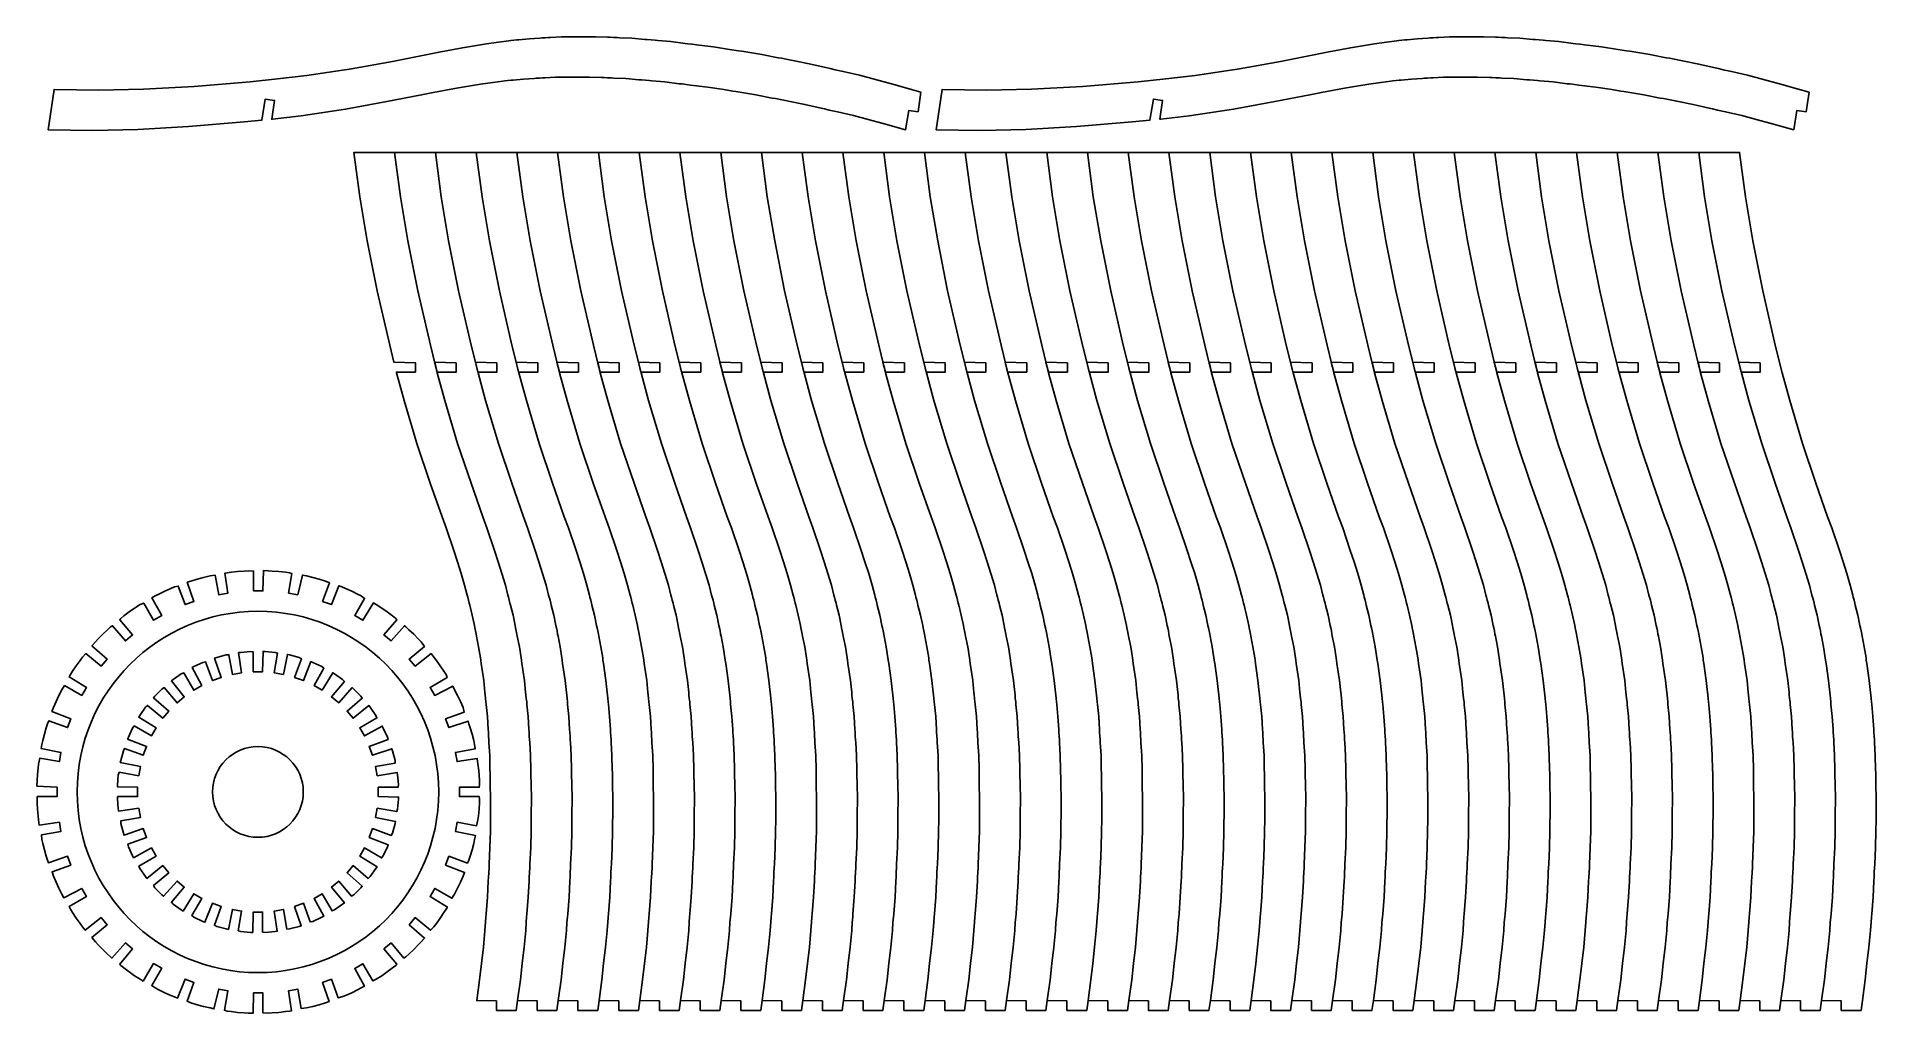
# Model space of a CAD drawing. Extents: x 4 to 592, y 12 to 324.
import ezdxf

# ---------------------------------------------------------------- set-up
doc = ezdxf.new("R2010")
doc.units = 0
doc.header["$MEASUREMENT"] = 0
doc.layers.get('0').update_dxf_attribs({"linetype": 'CONTINUOUS'})
for name, color, linetype in [('C1', 20, 'CONTINUOUS'), ('E1', 30, 'CONTINUOUS'), ('L1', 102, 'CONTINUOUS')]:
    doc.layers.add(name, color=color, linetype=linetype)

msp = doc.modelspace()

# ---------------------------------------------------------------- linework, layer by layer
at = {"linetype": 'BYBLOCK'}
msp.add_circle((74.867503, 82.901843), 14.5, dxfattribs=at)
at = {"layer": 'C1', "linetype": 'BYBLOCK'}
for points in [[(104.753192, 314.111705), (90.548798, 312.040744), (81.177068, 310.89068), (81.178023, 310.897279), (72.346286, 310.02728), (54.542409, 308.538909), (38.307998, 307.666548), (24.02246, 307.358081), (9.70898, 307.533131), (7.842406, 294.643237), (22.155885, 294.468188), (36.441423, 294.776654), (52.675834, 295.649015), (70.479712, 297.137386), (76.092783, 297.69032), (77.226175, 304.470466), (80.18531, 304.041956), (79.311449, 298.007385), (79.579196, 298.033761), (88.682223, 299.15085), (102.886617, 301.221812), (116.042704, 303.644453), (127.184871, 305.811812), (130.911247, 306.598831), (138.355924, 307.990198), (142.193631, 308.624716), (146.046596, 309.263308), (149.902773, 309.814497), (153.157149, 310.168798), (153.810832, 310.25672), (154.787134, 310.373823), (155.772424, 310.469648), (156.426522, 310.523491), (159.712312, 310.878007), (163.121227, 311.06765), (163.805706, 311.122821), (164.828658, 311.190775), (165.860461, 311.235793), (166.545881, 311.255758), (169.985993, 311.446074), (173.600451, 311.493295), (174.32104, 311.484579), (175.406843, 311.471443), (180.85838, 311.501598), (184.712068, 311.337437), (185.486545, 311.323359), (186.643515, 311.255837), (187.805774, 311.226079), (188.577556, 311.175211), (192.455232, 311.018559), (196.610652, 310.660708), (197.444911, 310.608406), (198.692543, 310.482755), (199.944237, 310.395763), (200.776332, 310.306217), (204.951414, 309.959275), (209.505595, 309.387915), (210.419483, 309.293294), (211.785405, 309.103833), (213.155623, 308.953638), (214.065972, 308.821769), (218.631435, 308.265778), (223.764872, 307.477042), (226.616082, 307.042481), (227.613104, 306.878046), (228.898053, 306.692887), (234.016304, 305.81905), (239.247398, 304.7994), (240.29643, 304.614517), (241.861747, 304.290393), (243.432412, 304.004109), (244.474188, 303.782081), (249.695447, 302.766825), (254.892276, 301.596872), (255.929276, 301.34431), (257.481389, 300.966293), (260.081087, 300.429009), (265.246323, 299.170845), (270.348786, 297.793938), (275.458541, 296.493235), (281.869713, 294.643237), (282.91896, 300.842313), (285.878095, 300.413804), (286.78178, 306.654328), (283.736287, 307.533131), (277.325115, 309.383129), (272.215361, 310.683832), (267.112897, 312.060738), (261.947662, 313.318903), (259.347963, 313.856187), (257.79585, 314.234204), (256.75885, 314.486766), (251.562022, 315.656719), (246.340762, 316.671975), (245.298986, 316.894002), (243.728321, 317.180286), (242.163004, 317.504411), (241.113973, 317.689293), (235.882879, 318.708944), (230.764628, 319.582781), (229.479678, 319.767939), (228.482656, 319.932374), (225.631447, 320.366935), (220.498009, 321.155671), (215.932547, 321.711663), (215.022197, 321.843532), (213.65198, 321.993726), (212.286057, 322.183188), (211.37217, 322.277809), (206.817988, 322.849169), (202.642906, 323.196111), (201.810811, 323.285656), (200.559117, 323.372649), (199.311486, 323.498299), (198.477227, 323.550602), (194.321806, 323.908453), (190.44413, 324.065104), (189.672349, 324.115973), (188.51009, 324.145731), (187.353119, 324.213253), (186.578642, 324.227331), (182.724954, 324.391492), (177.273417, 324.361337), (176.187614, 324.374472), (175.467025, 324.383189), (171.852567, 324.335968), (168.412455, 324.145652), (167.727035, 324.125687), (166.695232, 324.080669), (165.67228, 324.012715), (164.987801, 323.957544), (161.578886, 323.767901), (158.293097, 323.413385), (157.638998, 323.359541), (156.653708, 323.263716), (155.677406, 323.146614), (155.023723, 323.058692), (151.769348, 322.704391), (147.91317, 322.153202), (144.060205, 321.51461), (140.222498, 320.880092), (132.777821, 319.488725), (129.051446, 318.701706), (117.909278, 316.534346)], [(388.571364, 314.111705), (374.36697, 312.040744), (364.99524, 310.89068), (364.996196, 310.897279), (356.164459, 310.02728), (338.360581, 308.538909), (322.12617, 307.666548), (307.840632, 307.358081), (293.527153, 307.533131), (291.660578, 294.643237), (305.974058, 294.468188), (320.259596, 294.776654), (336.494007, 295.649015), (354.297884, 297.137386), (359.910956, 297.69032), (361.044348, 304.470466), (364.003483, 304.041956), (363.129622, 298.007385), (363.397369, 298.033761), (372.500396, 299.15085), (386.70479, 301.221812), (399.860877, 303.644453), (411.003044, 305.811812), (414.72942, 306.598831), (422.174096, 307.990198), (426.011804, 308.624716), (429.864768, 309.263308), (433.720946, 309.814497), (436.975322, 310.168798), (437.629005, 310.25672), (438.605306, 310.373823), (439.590596, 310.469648), (440.244695, 310.523491), (443.530485, 310.878007), (446.9394, 311.06765), (447.623878, 311.122821), (448.646831, 311.190775), (449.678634, 311.235793), (450.364053, 311.255758), (453.804166, 311.446074), (457.418624, 311.493295), (458.139213, 311.484579), (459.225016, 311.471443), (464.676552, 311.501598), (468.53024, 311.337437), (469.304718, 311.323359), (470.461688, 311.255837), (471.623947, 311.226079), (472.395729, 311.175211), (476.273405, 311.018559), (480.428825, 310.660708), (481.263084, 310.608406), (482.510716, 310.482755), (483.762409, 310.395763), (484.594505, 310.306217), (488.769586, 309.959275), (493.323768, 309.387915), (494.237655, 309.293294), (495.603578, 309.103833), (496.973795, 308.953638), (497.884145, 308.821769), (502.449608, 308.265778), (507.583045, 307.477042), (510.434255, 307.042481), (511.431277, 306.878046), (512.716226, 306.692887), (517.834477, 305.81905), (523.065571, 304.7994), (524.114603, 304.614517), (525.67992, 304.290393), (527.250585, 304.004109), (528.292361, 303.782081), (533.51362, 302.766825), (538.710449, 301.596872), (539.747449, 301.34431), (541.299561, 300.966293), (543.89926, 300.429009), (549.064496, 299.170845), (554.166959, 297.793938), (559.276713, 296.493235), (565.687885, 294.643237), (566.737133, 300.842313), (569.696268, 300.413804), (570.599953, 306.654328), (567.55446, 307.533131), (561.143288, 309.383129), (556.033533, 310.683832), (550.93107, 312.060738), (545.765835, 313.318903), (543.166136, 313.856187), (541.614023, 314.234204), (540.577023, 314.486766), (535.380194, 315.656719), (530.158935, 316.671975), (529.117159, 316.894002), (527.546494, 317.180286), (525.981177, 317.504411), (524.932145, 317.689293), (519.701051, 318.708944), (514.5828, 319.582781), (513.297851, 319.767939), (512.300829, 319.932374), (509.449619, 320.366935), (504.316182, 321.155671), (499.750719, 321.711663), (498.84037, 321.843532), (497.470152, 321.993726), (496.10423, 322.183188), (495.190342, 322.277809), (490.636161, 322.849169), (486.461079, 323.196111), (485.628984, 323.285656), (484.37729, 323.372649), (483.129658, 323.498299), (482.295399, 323.550602), (478.139979, 323.908453), (474.262303, 324.065104), (473.490521, 324.115973), (472.328262, 324.145731), (471.171292, 324.213253), (470.396815, 324.227331), (466.543127, 324.391492), (461.09159, 324.361337), (460.005787, 324.374472), (459.285198, 324.383189), (455.67074, 324.335968), (452.230628, 324.145652), (451.545208, 324.125687), (450.513405, 324.080669), (449.490453, 324.012715), (448.805974, 323.957544), (445.397059, 323.767901), (442.111269, 323.413385), (441.457171, 323.359541), (440.471881, 323.263716), (439.495579, 323.146614), (438.841896, 323.058692), (435.58752, 322.704391), (431.731343, 322.153202), (427.878378, 321.51461), (424.040671, 320.880092), (416.595994, 319.488725), (412.869618, 318.701706), (401.727451, 316.534346)], [(577.841335, 167.313669), (576.528397, 170.888787), (572.786579, 181.605323), (568.503491, 194.278403), (564.418215, 208.03937), (562.008063, 216.888334), (559.816855, 225.765423), (555.792298, 243.17221), (552.602319, 259.114015), (550.249715, 273.207879), (548.371631, 287.398691), (105.544033, 287.398691), (107.422117, 273.207879), (109.774721, 259.114015), (112.9647, 243.17221), (116.989257, 225.765423), (118.340917, 220.289537), (125.213504, 220.139537), (125.213504, 217.149537), (119.11599, 217.149537), (119.180465, 216.888334), (121.590617, 208.03937), (125.675893, 194.278403), (129.958981, 181.605323), (133.700799, 170.888787), (135.013737, 167.313669), (137.45767, 160.145245), (138.635636, 156.438089), (139.819821, 152.716417), (140.917966, 148.979039), (141.735008, 145.809034), (141.915704, 145.174699), (142.171516, 144.225258), (142.407558, 143.263872), (142.554587, 142.624242), (143.376344, 139.423178), (144.052576, 136.076631), (144.205273, 135.407125), (144.419129, 134.404471), (144.611555, 133.389771), (144.729544, 132.714288), (145.410913, 129.336962), (145.97565, 125.766583), (146.070294, 125.052183), (146.212905, 123.975706), (147.024032, 118.584766), (147.413854, 114.747332), (147.510915, 113.978832), (147.609901, 112.824128), (147.747018, 111.669602), (147.807282, 110.898497), (148.207974, 107.038399), (148.449348, 102.874589), (148.517147, 102.041446), (148.571597, 100.788686), (148.664888, 99.537446), (148.695518, 98.701107), (148.950506, 94.519402), (149.037724, 89.930348), (149.075053, 89.012334), (149.083303, 87.633359), (149.131031, 86.255761), (149.130989, 85.33591), (149.235033, 80.737894), (149.190134, 75.544411), (149.168678, 72.660355), (149.148828, 71.650059), (149.149732, 70.351838), (149.018434, 65.161188), (148.759, 59.837963), (148.726367, 58.773264), (148.629921, 57.177654), (148.571691, 55.582174), (148.501257, 54.519332), (148.244762, 49.20647), (147.831666, 43.895616), (147.730328, 42.833125), (147.578653, 41.242859), (147.41949, 38.592996), (146.914565, 33.300767), (146.283128, 28.053645), (145.728153, 22.810228), (144.816064, 16.200106), (151.101521, 16.050106), (151.101521, 13.060106), (157.407136, 13.060106), (157.840405, 16.200106), (164.125862, 16.050106), (164.125862, 13.060106), (170.431477, 13.060106), (170.864746, 16.200106), (177.150203, 16.050106), (177.150203, 13.060106), (183.455819, 13.060106), (183.889087, 16.200106), (190.174544, 16.050106), (190.174544, 13.060106), (196.48016, 13.060106), (196.913428, 16.200106), (203.198885, 16.050106), (203.198885, 13.060106), (209.504501, 13.060106), (209.93777, 16.200106), (216.223227, 16.050106), (216.223227, 13.060106), (222.528842, 13.060106), (222.962111, 16.200106), (229.247568, 16.050106), (229.247568, 13.060106), (235.553183, 13.060106), (235.986452, 16.200106), (242.271909, 16.050106), (242.271909, 13.060106), (248.577524, 13.060106), (249.010793, 16.200106), (255.29625, 16.050106), (255.29625, 13.060106), (261.601865, 13.060106), (262.035134, 16.200106), (268.320591, 16.050106), (268.320591, 13.060106), (274.626207, 13.060106), (275.059475, 16.200106), (281.344932, 16.050106), (281.344932, 13.060106), (287.650548, 13.060106), (288.083816, 16.200106), (294.369273, 16.050106), (294.369273, 13.060106), (300.674889, 13.060106), (301.108158, 16.200106), (307.393615, 16.050106), (307.393615, 13.060106), (313.69923, 13.060106), (314.132499, 16.200106), (320.417956, 16.050106), (320.417956, 13.060106), (326.723571, 13.060106), (327.15684, 16.200106), (333.442297, 16.050106), (333.442297, 13.060106), (339.747912, 13.060106), (340.181181, 16.200106), (346.466638, 16.050106), (346.466638, 13.060106), (352.772253, 13.060106), (353.205522, 16.200106), (359.490979, 16.050106), (359.490979, 13.060106), (365.796595, 13.060106), (366.229863, 16.200106), (372.51532, 16.050106), (372.51532, 13.060106), (378.820936, 13.060106), (379.254204, 16.200106), (385.539661, 16.050106), (385.539661, 13.060106), (391.845277, 13.060106), (392.278546, 16.200106), (398.564003, 16.050106), (398.564003, 13.060106), (404.869618, 13.060106), (405.302887, 16.200106), (411.588344, 16.050106), (411.588344, 13.060106), (417.893959, 13.060106), (418.327228, 16.200106), (424.612685, 16.050106), (424.612685, 13.060106), (430.9183, 13.060106), (431.351569, 16.200106), (437.637026, 16.050106), (437.637026, 13.060106), (443.942641, 13.060106), (444.37591, 16.200106), (450.661367, 16.050106), (450.661367, 13.060106), (456.966983, 13.060106), (457.400251, 16.200106), (463.685708, 16.050106), (463.685708, 13.060106), (469.991324, 13.060106), (470.424592, 16.200106), (476.710049, 16.050106), (476.710049, 13.060106), (483.015665, 13.060106), (483.448933, 16.200106), (489.73439, 16.050106), (489.73439, 13.060106), (496.040006, 13.060106), (496.473275, 16.200106), (502.758732, 16.050106), (502.758732, 13.060106), (509.064347, 13.060106), (509.497616, 16.200106), (515.783073, 16.050106), (515.783073, 13.060106), (522.088688, 13.060106), (522.521957, 16.200106), (528.807414, 16.050106), (528.807414, 13.060106), (535.113029, 13.060106), (535.546298, 16.200106), (541.831755, 16.050106), (541.831755, 13.060106), (548.13737, 13.060106), (548.570639, 16.200106), (554.856096, 16.050106), (554.856096, 13.060106), (561.161712, 13.060106), (561.59498, 16.200106), (567.880437, 16.050106), (567.880437, 13.060106), (574.186053, 13.060106), (574.619321, 16.200106), (580.904778, 16.050106), (580.904778, 13.060106), (587.210394, 13.060106), (587.643663, 16.200106), (588.555751, 22.810228), (589.110726, 28.053645), (589.742163, 33.300767), (590.247088, 38.592996), (590.406251, 41.242859), (590.557926, 42.833125), (590.659264, 43.895616), (591.07236, 49.20647), (591.328855, 54.519332), (591.399289, 55.582174), (591.457519, 57.177654), (591.553965, 58.773264), (591.586598, 59.837963), (591.846032, 65.161188), (591.97733, 70.351838), (591.976426, 71.650059), (591.996276, 72.660355), (592.017732, 75.544411), (592.062631, 80.737894), (591.958587, 85.33591), (591.958629, 86.255761), (591.910901, 87.633359), (591.902651, 89.012334), (591.865322, 89.930348), (591.778104, 94.519402), (591.523116, 98.701107), (591.492486, 99.537446), (591.399195, 100.788686), (591.344745, 102.041446), (591.276946, 102.874589), (591.035572, 107.038399), (590.63488, 110.898497), (590.574616, 111.669602), (590.437499, 112.824128), (590.338513, 113.978832), (590.241452, 114.747332), (589.85163, 118.584766), (589.040503, 123.975706), (588.897892, 125.052183), (588.803248, 125.766583), (588.238511, 129.336962), (587.557142, 132.714288), (587.439153, 133.389771), (587.246727, 134.404471), (587.032871, 135.407125), (586.880174, 136.076631), (586.203942, 139.423178), (585.382185, 142.624242), (585.235156, 143.263872), (584.999114, 144.225258), (584.743302, 145.174699), (584.562606, 145.809034), (583.745564, 148.979039), (582.647419, 152.716417), (581.463234, 156.438089), (580.285268, 160.145245)], [(4.197988, 84.709003), (4.300578, 86.513575), (4.389777, 88.427643), (4.589707, 90.534344), (4.759197, 91.821725), (5.160544, 93.692727), (11.406314, 92.591429), (11.925523, 95.536004), (5.567383, 96.80943), (5.834789, 98.075372), (6.115835, 99.343083), (6.631231, 101.395527), (7.223917, 103.426998), (7.614374, 104.665389), (8.098908, 105.649275), (14.053758, 103.481887), (15.076398, 106.291568), (9.028178, 108.653805), (9.525096, 109.853454), (10.34416, 111.804682), (11.236483, 113.72352), (12.200768, 115.607218), (13.058047, 116.919323), (18.551388, 113.747741), (20.046388, 116.337157), (14.5093, 119.707201), (14.939197, 120.410225), (15.636872, 121.50536), (16.808392, 123.267666), (18.045747, 124.984376), (18.83622, 126.014538), (19.910789, 127.148787), (24.764993, 123.075627), (26.686929, 125.366099), (21.816888, 129.64836), (22.925225, 130.866862), (23.802473, 131.82421), (25.284602, 133.33466), (26.822835, 134.787944), (27.78018, 135.665192), (28.429987, 136.037942), (32.507564, 131.178474), (34.798037, 133.100409), (30.718857, 137.961786), (31.016042, 138.392002), (32.046207, 139.182473), (33.739184, 140.452101), (35.478985, 141.65676), (37.263165, 142.794709), (38.361816, 143.315702), (41.546011, 137.800515), (44.135427, 139.295514), (41.011878, 145.005661), (42.049344, 145.561778), (43.201118, 146.161354), (45.102708, 147.089817), (47.038097, 147.945659), (48.237744, 148.442569), (49.410753, 148.748856), (51.579412, 142.790514), (54.389093, 143.813155), (52.309123, 149.966396), (53.437106, 150.322045), (55.456989, 150.95308), (57.499309, 151.507224), (59.561128, 151.983695), (61.232153, 152.192635), (62.333134, 145.948662), (65.277709, 146.46787), (64.300207, 152.875373), (64.999196, 152.982017), (66.286574, 153.151503), (68.389107, 153.391281), (70.499205, 153.551324), (71.79646, 153.607964), (73.473052, 153.521275), (73.473052, 147.186142), (76.463051, 147.186142), (76.613051, 153.665861), (78.141938, 153.607964), (79.4392, 153.551324), (81.549298, 153.391281), (83.651857, 153.151503), (84.939228, 152.982017), (85.758586, 152.707365), (84.658473, 146.468315), (87.603048, 145.949107), (89.10956, 152.264741), (90.377277, 151.983695), (92.439122, 151.507224), (94.481416, 150.95308), (96.501325, 150.322045), (97.718751, 149.779964), (95.547288, 143.813919), (98.356969, 142.791279), (100.716018, 148.83414), (101.700654, 148.442569), (102.900301, 147.945659), (104.83569, 147.089817), (106.737278, 146.161354), (107.889051, 145.561778), (108.982425, 144.806465), (105.814181, 139.318906), (108.403597, 137.823906), (111.777064, 143.366924), (112.675259, 142.794709), (114.459413, 141.65676), (116.19924, 140.452101), (117.892215, 139.182473), (118.922379, 138.392002), (119.218183, 137.962903), (115.141475, 133.104472), (117.431948, 131.182537), (121.714886, 136.053385), (122.158244, 135.665192), (123.115595, 134.787945), (124.653829, 133.33466), (126.135956, 131.82421), (127.013203, 130.866862), (128.106259, 129.441677), (123.249308, 125.366211), (125.171243, 123.075738), (130.233822, 127.127935), (131.102213, 126.014538), (131.892686, 124.984376), (133.130012, 123.267666), (134.301532, 121.50536), (134.999209, 120.410225), (135.378364, 119.50603), (129.895177, 116.340311), (131.390177, 113.750895), (137.138088, 116.758993), (137.73766, 115.607218), (138.701922, 113.72352), (139.594245, 111.804682), (140.413332, 109.853454), (140.825891, 108.463082), (134.862864, 106.292717), (135.885504, 103.483037), (142.026339, 105.558491), (142.324019, 104.66539), (142.714483, 103.426998), (143.307173, 101.395527), (143.822598, 99.343083), (144.103644, 98.075372), (144.254709, 96.637013), (138.00907, 95.535738), (138.528278, 92.591163), (144.946179, 93.570498), (145.179208, 91.821725), (145.348692, 90.534344), (145.548645, 88.427643), (145.668706, 86.314886), (145.725345, 85.017631), (145.58976, 84.396843), (139.254753, 84.396843), (139.254753, 81.406843), (145.58976, 81.406843), (145.725345, 80.786054), (145.668707, 79.4888), (145.548645, 77.376043), (145.348692, 75.269342), (145.179208, 73.981961), (144.777827, 72.110559), (138.528278, 73.212523), (138.00907, 70.267948), (144.370967, 68.993859), (144.103644, 67.728314), (143.822598, 66.460602), (143.307173, 64.408159), (142.714483, 62.376688), (142.324019, 61.138296), (141.839251, 60.153662), (135.885504, 62.320649), (134.862864, 59.510968), (140.910244, 57.149881), (140.413332, 55.950232), (139.594245, 53.999004), (138.701922, 52.080165), (137.73766, 50.196467), (136.879812, 48.883348), (131.390177, 52.052791), (129.895177, 49.463375), (135.428504, 46.095502), (134.999208, 45.393461), (134.301532, 44.298325), (133.130012, 42.536019), (131.892686, 40.81931), (131.102213, 39.789148), (130.02671, 38.653726), (125.171242, 42.727948), (123.249307, 40.437475), (128.120534, 36.154219), (127.013203, 34.936824), (126.135956, 33.979476), (124.653829, 32.469025), (123.115595, 31.015741), (122.158244, 30.138494), (121.507096, 29.764576), (117.431948, 34.621149), (115.141475, 32.699214), (119.218183, 27.840783), (118.922379, 27.411684), (117.892215, 26.621213), (116.19924, 25.351584), (114.459413, 24.146926), (112.67526, 23.008976), (111.574911, 22.486903), (108.403597, 27.97978), (105.814181, 26.48478), (108.924771, 20.79708), (107.889051, 20.241908), (106.737278, 19.642332), (104.83569, 18.713869), (102.900301, 17.858027), (101.700654, 17.361116), (100.525642, 17.054028), (98.356969, 23.012407), (95.547288, 21.989766), (97.627219, 15.836633), (96.501325, 15.48164), (94.481416, 14.850606), (92.439122, 14.296462), (90.377277, 13.819991), (88.704026, 13.610625), (87.603048, 19.854579), (84.658473, 19.335371), (85.635957, 12.927969), (84.939228, 12.821669), (83.651857, 12.652182), (81.549298, 12.412405), (79.4392, 12.252362), (78.141938, 12.195722), (76.463051, 12.282325), (76.463051, 18.617543), (73.473052, 18.617543), (73.323052, 12.137911), (71.79646, 12.195721), (70.499205, 12.252362), (68.389107, 12.412405), (66.286574, 12.652182), (64.999196, 12.821669), (64.177578, 13.096664), (65.277709, 19.335816), (62.333133, 19.855024), (60.828838, 13.538944), (59.561127, 13.819991), (57.499309, 14.296462), (55.456989, 14.850606), (53.437106, 15.48164), (52.217591, 16.024378), (54.389093, 21.990531), (51.579412, 23.013171), (49.220377, 16.970347), (48.237744, 17.361116), (47.038097, 17.858027), (45.102708, 18.713869), (43.201118, 19.642332), (42.049344, 20.241908), (40.954224, 20.998165), (44.135427, 26.508171), (41.546011, 28.003171), (38.159663, 22.437843), (37.263165, 23.008977), (35.478985, 24.146926), (33.739184, 25.351584), (32.046207, 26.621213), (31.016043, 27.411683), (30.718857, 27.8419), (34.798037, 32.703277), (32.507564, 34.625212), (28.222197, 29.751469), (27.78018, 30.138494), (26.822836, 31.015741), (25.284602, 32.469025), (23.802472, 33.979476), (22.925225, 34.936824), (21.831163, 36.363115), (26.686929, 40.437587), (24.764994, 42.728059), (19.703678, 38.676922), (18.83622, 39.789148), (18.045747, 40.819309), (16.808392, 42.536019), (15.636872, 44.298325), (14.939197, 45.393461), (14.559441, 46.298638), (20.046388, 49.466529), (18.551389, 52.055944), (12.800341, 49.044693), (12.200768, 50.196467), (11.236483, 52.080165), (10.34416, 53.999004), (9.525096, 55.950232), (9.112252, 57.341346), (15.076398, 59.512118), (14.053758, 62.321799), (7.911819, 60.245943), (7.614374, 61.138296), (7.223917, 62.376688), (6.631231, 64.408159), (6.115835, 66.460602), (5.834789, 67.728314), (5.683641, 69.167069), (11.925523, 70.267681), (11.406314, 73.212256), (4.992192, 72.233588), (4.759197, 73.981961), (4.589707, 75.269342), (4.389777, 77.376043), (4.300577, 79.29011), (4.33942, 81.406843), (10.679644, 81.406843), (10.679644, 84.396843)]]:
    msp.add_lwpolyline(points, close=True, dxfattribs=at)
at = {"layer": 'E1', "linetype": 'BYBLOCK'}
for points in [[(138.237845, 220.139537), (131.365258, 220.289537), (132.140331, 217.149537), (138.237845, 217.149537)], [(151.262186, 220.139537), (144.389599, 220.289537), (145.164672, 217.149537), (151.262186, 217.149537)], [(164.286527, 220.139537), (157.41394, 220.289537), (158.189013, 217.149537), (164.286527, 217.149537)], [(177.310868, 220.139537), (170.438281, 220.289537), (171.213354, 217.149537), (177.310868, 217.149537)], [(190.335209, 220.139537), (183.462622, 220.289537), (184.237695, 217.149537), (190.335209, 217.149537)], [(203.35955, 220.139537), (196.486963, 220.289537), (197.262037, 217.149537), (203.35955, 217.149537)], [(216.383892, 220.139537), (209.511305, 220.289537), (210.286378, 217.149537), (216.383892, 217.149537)], [(229.408233, 220.139537), (222.535646, 220.289537), (223.310719, 217.149537), (229.408233, 217.149537)], [(242.432574, 220.139537), (235.559987, 220.289537), (236.33506, 217.149537), (242.432574, 217.149537)], [(255.456915, 220.139537), (248.584328, 220.289537), (249.359401, 217.149537), (255.456915, 217.149537)], [(268.481256, 220.139537), (261.608669, 220.289537), (262.383742, 217.149537), (268.481256, 217.149537)], [(281.505597, 220.139537), (274.63301, 220.289537), (275.408083, 217.149537), (281.505597, 217.149537)], [(294.529938, 220.139537), (287.657351, 220.289537), (288.432425, 217.149537), (294.529938, 217.149537)], [(307.55428, 220.139537), (300.681693, 220.289537), (301.456766, 217.149537), (307.55428, 217.149537)], [(320.578621, 220.139537), (313.706034, 220.289537), (314.481107, 217.149537), (320.578621, 217.149537)], [(333.602962, 220.139537), (326.730375, 220.289537), (327.505448, 217.149537), (333.602962, 217.149537)], [(346.627303, 220.139537), (339.754716, 220.289537), (340.529789, 217.149537), (346.627303, 217.149537)], [(359.651644, 220.139537), (352.779057, 220.289537), (353.55413, 217.149537), (359.651644, 217.149537)], [(372.675985, 220.139537), (365.803398, 220.289537), (366.578471, 217.149537), (372.675985, 217.149537)], [(385.700326, 220.139537), (378.827739, 220.289537), (379.602813, 217.149537), (385.700326, 217.149537)], [(398.724668, 220.139537), (391.852081, 220.289537), (392.627154, 217.149537), (398.724668, 217.149537)], [(411.749009, 220.139537), (404.876422, 220.289537), (405.651495, 217.149537), (411.749009, 217.149537)], [(424.77335, 220.139537), (417.900763, 220.289537), (418.675836, 217.149537), (424.77335, 217.149537)], [(437.797691, 220.139537), (430.925104, 220.289537), (431.700177, 217.149537), (437.797691, 217.149537)], [(450.822032, 220.139537), (443.949445, 220.289537), (444.724518, 217.149537), (450.822032, 217.149537)], [(463.846373, 220.139537), (456.973786, 220.289537), (457.748859, 217.149537), (463.846373, 217.149537)], [(476.870714, 220.139537), (469.998127, 220.289537), (470.7732, 217.149537), (476.870714, 217.149537)], [(489.895055, 220.139537), (483.022468, 220.289537), (483.797542, 217.149537), (489.895055, 217.149537)], [(502.919397, 220.139537), (496.04681, 220.289537), (496.821883, 217.149537), (502.919397, 217.149537)], [(515.943738, 220.139537), (509.071151, 220.289537), (509.846224, 217.149537), (515.943738, 217.149537)], [(528.968079, 220.139537), (522.095492, 220.289537), (522.870565, 217.149537), (528.968079, 217.149537)], [(541.99242, 220.139537), (535.119833, 220.289537), (535.894906, 217.149537), (541.99242, 217.149537)], [(555.016761, 220.139537), (548.144174, 220.289537), (548.919247, 217.149537), (555.016761, 217.149537)]]:
    msp.add_lwpolyline(points, close=True, dxfattribs=at)
msp.add_circle((74.867503, 82.901843), 57.772398, dxfattribs=at)
at = {"layer": 'L1', "linetype": 'BYBLOCK'}
for points in [[(157.840405, 16.200106), (158.752494, 22.810228), (159.307469, 28.053645), (159.938906, 33.300767), (160.443831, 38.592996), (160.602994, 41.242859), (160.754669, 42.833125), (160.856007, 43.895616), (161.269103, 49.20647), (161.525598, 54.519332), (161.596032, 55.582174), (161.654262, 57.177654), (161.750708, 58.773264), (161.783341, 59.837963), (162.042775, 65.161188), (162.174073, 70.351838), (162.173169, 71.650059), (162.193019, 72.660355), (162.214475, 75.544411), (162.259374, 80.737894), (162.15533, 85.33591), (162.155372, 86.255761), (162.107644, 87.633359), (162.099394, 89.012334), (162.062065, 89.930348), (161.974847, 94.519402), (161.719859, 98.701107), (161.689229, 99.537446), (161.595938, 100.788686), (161.541488, 102.041446), (161.473689, 102.874589), (161.232315, 107.038399), (160.831623, 110.898497), (160.771359, 111.669602), (160.634242, 112.824128), (160.535256, 113.978832), (160.438195, 114.747332), (160.048373, 118.584766), (159.237246, 123.975706), (159.094635, 125.052183), (158.999991, 125.766583), (158.435254, 129.336962), (157.753885, 132.714288), (157.635896, 133.389771), (157.44347, 134.404471), (157.229614, 135.407125), (157.076917, 136.076631), (156.400685, 139.423178), (155.578928, 142.624242), (155.431899, 143.263872), (155.195857, 144.225258), (154.940045, 145.174699), (154.759349, 145.809034), (153.942307, 148.979039), (152.844162, 152.716417), (151.659977, 156.438089), (150.482011, 160.145245), (148.038078, 167.313669), (146.72514, 170.888787), (142.983322, 181.605323), (138.700234, 194.278403), (134.614958, 208.03937), (132.204806, 216.888334), (130.013598, 225.765423), (125.989041, 243.17221), (122.799062, 259.114015), (120.446458, 273.207879), (118.568374, 287.398691)], [(170.864746, 16.200106), (171.776835, 22.810228), (172.33181, 28.053645), (172.963247, 33.300767), (173.468172, 38.592996), (173.627335, 41.242859), (173.77901, 42.833125), (173.880348, 43.895616), (174.293444, 49.20647), (174.549939, 54.519332), (174.620373, 55.582174), (174.678603, 57.177654), (174.775049, 58.773264), (174.807682, 59.837963), (175.067116, 65.161188), (175.198414, 70.351838), (175.19751, 71.650059), (175.21736, 72.660355), (175.238816, 75.544411), (175.283715, 80.737894), (175.179671, 85.33591), (175.179713, 86.255761), (175.131985, 87.633359), (175.123735, 89.012334), (175.086406, 89.930348), (174.999188, 94.519402), (174.7442, 98.701107), (174.71357, 99.537446), (174.620279, 100.788686), (174.565829, 102.041446), (174.49803, 102.874589), (174.256656, 107.038399), (173.855964, 110.898497), (173.7957, 111.669602), (173.658583, 112.824128), (173.559597, 113.978832), (173.462536, 114.747332), (173.072714, 118.584766), (172.261587, 123.975706), (172.118976, 125.052183), (172.024332, 125.766583), (171.459595, 129.336962), (170.778226, 132.714288), (170.660237, 133.389771), (170.467811, 134.404471), (170.253955, 135.407125), (170.101258, 136.076631), (169.425026, 139.423178), (168.603269, 142.624242), (168.45624, 143.263872), (168.220198, 144.225258), (167.964386, 145.174699), (167.78369, 145.809034), (166.966648, 148.979039), (165.868503, 152.716417), (164.684318, 156.438089), (163.506352, 160.145245), (161.062419, 167.313669), (159.749481, 170.888787), (156.007663, 181.605323), (151.724575, 194.278403), (147.639299, 208.03937), (145.229147, 216.888334), (143.037939, 225.765423), (139.013382, 243.17221), (135.823403, 259.114015), (133.470799, 273.207879), (131.592715, 287.398691)], [(183.889087, 16.200106), (184.801176, 22.810228), (185.356151, 28.053645), (185.987588, 33.300767), (186.492513, 38.592996), (186.651676, 41.242859), (186.803351, 42.833125), (186.904689, 43.895616), (187.317785, 49.20647), (187.57428, 54.519332), (187.644714, 55.582174), (187.702944, 57.177654), (187.79939, 58.773264), (187.832023, 59.837963), (188.091457, 65.161188), (188.222755, 70.351838), (188.221851, 71.650059), (188.241701, 72.660355), (188.263157, 75.544411), (188.308056, 80.737894), (188.204012, 85.33591), (188.204054, 86.255761), (188.156326, 87.633359), (188.148076, 89.012334), (188.110747, 89.930348), (188.023529, 94.519402), (187.768541, 98.701107), (187.737911, 99.537446), (187.64462, 100.788686), (187.59017, 102.041446), (187.522371, 102.874589), (187.280997, 107.038399), (186.880305, 110.898497), (186.820041, 111.669602), (186.682924, 112.824128), (186.583938, 113.978832), (186.486877, 114.747332), (186.097055, 118.584766), (185.285928, 123.975706), (185.143317, 125.052183), (185.048673, 125.766583), (184.483936, 129.336962), (183.802567, 132.714288), (183.684578, 133.389771), (183.492152, 134.404471), (183.278296, 135.407125), (183.125599, 136.076631), (182.449367, 139.423178), (181.62761, 142.624242), (181.480581, 143.263872), (181.244539, 144.225258), (180.988727, 145.174699), (180.808031, 145.809034), (179.990989, 148.979039), (178.892844, 152.716417), (177.708659, 156.438089), (176.530693, 160.145245), (174.08676, 167.313669), (172.773822, 170.888787), (169.032004, 181.605323), (164.748916, 194.278403), (160.66364, 208.03937), (158.253488, 216.888334), (156.06228, 225.765423), (152.037723, 243.17221), (148.847744, 259.114015), (146.49514, 273.207879), (144.617056, 287.398691)], [(196.913428, 16.200106), (197.825517, 22.810228), (198.380492, 28.053645), (199.011929, 33.300767), (199.516854, 38.592996), (199.676017, 41.242859), (199.827692, 42.833125), (199.92903, 43.895616), (200.342126, 49.20647), (200.598621, 54.519332), (200.669055, 55.582174), (200.727285, 57.177654), (200.823731, 58.773264), (200.856364, 59.837963), (201.115798, 65.161188), (201.247096, 70.351838), (201.246192, 71.650059), (201.266042, 72.660355), (201.287498, 75.544411), (201.332397, 80.737894), (201.228353, 85.33591), (201.228395, 86.255761), (201.180667, 87.633359), (201.172417, 89.012334), (201.135088, 89.930348), (201.04787, 94.519402), (200.792882, 98.701107), (200.762252, 99.537446), (200.668961, 100.788686), (200.614511, 102.041446), (200.546712, 102.874589), (200.305338, 107.038399), (199.904646, 110.898497), (199.844382, 111.669602), (199.707265, 112.824128), (199.608279, 113.978832), (199.511218, 114.747332), (199.121396, 118.584766), (198.310269, 123.975706), (198.167658, 125.052183), (198.073014, 125.766583), (197.508277, 129.336962), (196.826908, 132.714288), (196.708919, 133.389771), (196.516493, 134.404471), (196.302637, 135.407125), (196.14994, 136.076631), (195.473708, 139.423178), (194.651951, 142.624242), (194.504922, 143.263872), (194.26888, 144.225258), (194.013068, 145.174699), (193.832372, 145.809034), (193.01533, 148.979039), (191.917185, 152.716417), (190.733, 156.438089), (189.555034, 160.145245), (187.111101, 167.313669), (185.798163, 170.888787), (182.056345, 181.605323), (177.773257, 194.278403), (173.687981, 208.03937), (171.277829, 216.888334), (169.086621, 225.765423), (165.062064, 243.17221), (161.872085, 259.114015), (159.519481, 273.207879), (157.641397, 287.398691)], [(209.93777, 16.200106), (210.849858, 22.810228), (211.404833, 28.053645), (212.03627, 33.300767), (212.541195, 38.592996), (212.700358, 41.242859), (212.852033, 42.833125), (212.953371, 43.895616), (213.366467, 49.20647), (213.622962, 54.519332), (213.693396, 55.582174), (213.751626, 57.177654), (213.848072, 58.773264), (213.880705, 59.837963), (214.140139, 65.161188), (214.271437, 70.351838), (214.270533, 71.650059), (214.290383, 72.660355), (214.311839, 75.544411), (214.356738, 80.737894), (214.252694, 85.33591), (214.252736, 86.255761), (214.205008, 87.633359), (214.196758, 89.012334), (214.159429, 89.930348), (214.072211, 94.519402), (213.817223, 98.701107), (213.786593, 99.537446), (213.693302, 100.788686), (213.638852, 102.041446), (213.571053, 102.874589), (213.329679, 107.038399), (212.928987, 110.898497), (212.868723, 111.669602), (212.731606, 112.824128), (212.63262, 113.978832), (212.535559, 114.747332), (212.145737, 118.584766), (211.33461, 123.975706), (211.191999, 125.052183), (211.097355, 125.766583), (210.532618, 129.336962), (209.851249, 132.714288), (209.73326, 133.389771), (209.540834, 134.404471), (209.326978, 135.407125), (209.174281, 136.076631), (208.498049, 139.423178), (207.676292, 142.624242), (207.529263, 143.263872), (207.293221, 144.225258), (207.037409, 145.174699), (206.856713, 145.809034), (206.039671, 148.979039), (204.941526, 152.716417), (203.757341, 156.438089), (202.579375, 160.145245), (200.135442, 167.313669), (198.822504, 170.888787), (195.080686, 181.605323), (190.797598, 194.278403), (186.712322, 208.03937), (184.30217, 216.888334), (182.110962, 225.765423), (178.086405, 243.17221), (174.896426, 259.114015), (172.543822, 273.207879), (170.665738, 287.398691)], [(222.962111, 16.200106), (223.8742, 22.810228), (224.429175, 28.053645), (225.060612, 33.300767), (225.565537, 38.592996), (225.7247, 41.242859), (225.876375, 42.833125), (225.977713, 43.895616), (226.390809, 49.20647), (226.647304, 54.519332), (226.717738, 55.582174), (226.775968, 57.177654), (226.872414, 58.773264), (226.905047, 59.837963), (227.164481, 65.161188), (227.295779, 70.351838), (227.294875, 71.650059), (227.314725, 72.660355), (227.336181, 75.544411), (227.38108, 80.737894), (227.277036, 85.33591), (227.277078, 86.255761), (227.22935, 87.633359), (227.2211, 89.012334), (227.183771, 89.930348), (227.096553, 94.519402), (226.841565, 98.701107), (226.810935, 99.537446), (226.717644, 100.788686), (226.663194, 102.041446), (226.595395, 102.874589), (226.354021, 107.038399), (225.953329, 110.898497), (225.893065, 111.669602), (225.755948, 112.824128), (225.656962, 113.978832), (225.559901, 114.747332), (225.170079, 118.584766), (224.358952, 123.975706), (224.216341, 125.052183), (224.121697, 125.766583), (223.55696, 129.336962), (222.875591, 132.714288), (222.757602, 133.389771), (222.565176, 134.404471), (222.35132, 135.407125), (222.198623, 136.076631), (221.522391, 139.423178), (220.700634, 142.624242), (220.553605, 143.263872), (220.317563, 144.225258), (220.061751, 145.174699), (219.881055, 145.809034), (219.064013, 148.979039), (217.965868, 152.716417), (216.781683, 156.438089), (215.603717, 160.145245), (213.159784, 167.313669), (211.846846, 170.888787), (208.105028, 181.605323), (203.82194, 194.278403), (199.736664, 208.03937), (197.326512, 216.888334), (195.135304, 225.765423), (191.110747, 243.17221), (187.920768, 259.114015), (185.568164, 273.207879), (183.69008, 287.398691)], [(235.986452, 16.200106), (236.898541, 22.810228), (237.453516, 28.053645), (238.084953, 33.300767), (238.589878, 38.592996), (238.749041, 41.242859), (238.900716, 42.833125), (239.002054, 43.895616), (239.41515, 49.20647), (239.671645, 54.519332), (239.742079, 55.582174), (239.800309, 57.177654), (239.896755, 58.773264), (239.929388, 59.837963), (240.188822, 65.161188), (240.32012, 70.351838), (240.319216, 71.650059), (240.339066, 72.660355), (240.360522, 75.544411), (240.405421, 80.737894), (240.301377, 85.33591), (240.301419, 86.255761), (240.253691, 87.633359), (240.245441, 89.012334), (240.208112, 89.930348), (240.120894, 94.519402), (239.865906, 98.701107), (239.835276, 99.537446), (239.741985, 100.788686), (239.687535, 102.041446), (239.619736, 102.874589), (239.378362, 107.038399), (238.97767, 110.898497), (238.917406, 111.669602), (238.780289, 112.824128), (238.681303, 113.978832), (238.584242, 114.747332), (238.19442, 118.584766), (237.383293, 123.975706), (237.240682, 125.052183), (237.146038, 125.766583), (236.581301, 129.336962), (235.899932, 132.714288), (235.781943, 133.389771), (235.589517, 134.404471), (235.375661, 135.407125), (235.222964, 136.076631), (234.546732, 139.423178), (233.724975, 142.624242), (233.577946, 143.263872), (233.341904, 144.225258), (233.086092, 145.174699), (232.905396, 145.809034), (232.088354, 148.979039), (230.990209, 152.716417), (229.806024, 156.438089), (228.628058, 160.145245), (226.184125, 167.313669), (224.871187, 170.888787), (221.129369, 181.605323), (216.846281, 194.278403), (212.761005, 208.03937), (210.350853, 216.888334), (208.159645, 225.765423), (204.135088, 243.17221), (200.945109, 259.114015), (198.592505, 273.207879), (196.714421, 287.398691)], [(249.010793, 16.200106), (249.922882, 22.810228), (250.477857, 28.053645), (251.109294, 33.300767), (251.614219, 38.592996), (251.773382, 41.242859), (251.925057, 42.833125), (252.026395, 43.895616), (252.439491, 49.20647), (252.695986, 54.519332), (252.76642, 55.582174), (252.82465, 57.177654), (252.921096, 58.773264), (252.953729, 59.837963), (253.213163, 65.161188), (253.344461, 70.351838), (253.343557, 71.650059), (253.363407, 72.660355), (253.384863, 75.544411), (253.429762, 80.737894), (253.325718, 85.33591), (253.32576, 86.255761), (253.278032, 87.633359), (253.269782, 89.012334), (253.232453, 89.930348), (253.145235, 94.519402), (252.890247, 98.701107), (252.859617, 99.537446), (252.766326, 100.788686), (252.711876, 102.041446), (252.644077, 102.874589), (252.402703, 107.038399), (252.002011, 110.898497), (251.941747, 111.669602), (251.80463, 112.824128), (251.705644, 113.978832), (251.608583, 114.747332), (251.218761, 118.584766), (250.407634, 123.975706), (250.265023, 125.052183), (250.170379, 125.766583), (249.605642, 129.336962), (248.924273, 132.714288), (248.806284, 133.389771), (248.613858, 134.404471), (248.400002, 135.407125), (248.247305, 136.076631), (247.571073, 139.423178), (246.749316, 142.624242), (246.602287, 143.263872), (246.366245, 144.225258), (246.110433, 145.174699), (245.929737, 145.809034), (245.112695, 148.979039), (244.01455, 152.716417), (242.830365, 156.438089), (241.652399, 160.145245), (239.208466, 167.313669), (237.895528, 170.888787), (234.15371, 181.605323), (229.870622, 194.278403), (225.785346, 208.03937), (223.375194, 216.888334), (221.183986, 225.765423), (217.159429, 243.17221), (213.96945, 259.114015), (211.616846, 273.207879), (209.738762, 287.398691)], [(262.035134, 16.200106), (262.947223, 22.810228), (263.502198, 28.053645), (264.133635, 33.300767), (264.63856, 38.592996), (264.797723, 41.242859), (264.949398, 42.833125), (265.050736, 43.895616), (265.463832, 49.20647), (265.720327, 54.519332), (265.790761, 55.582174), (265.848991, 57.177654), (265.945437, 58.773264), (265.97807, 59.837963), (266.237504, 65.161188), (266.368802, 70.351838), (266.367898, 71.650059), (266.387748, 72.660355), (266.409204, 75.544411), (266.454103, 80.737894), (266.350059, 85.33591), (266.350101, 86.255761), (266.302373, 87.633359), (266.294123, 89.012334), (266.256794, 89.930348), (266.169576, 94.519402), (265.914588, 98.701107), (265.883958, 99.537446), (265.790667, 100.788686), (265.736217, 102.041446), (265.668418, 102.874589), (265.427044, 107.038399), (265.026352, 110.898497), (264.966088, 111.669602), (264.828971, 112.824128), (264.729985, 113.978832), (264.632924, 114.747332), (264.243102, 118.584766), (263.431975, 123.975706), (263.289364, 125.052183), (263.19472, 125.766583), (262.629983, 129.336962), (261.948614, 132.714288), (261.830625, 133.389771), (261.638199, 134.404471), (261.424343, 135.407125), (261.271646, 136.076631), (260.595414, 139.423178), (259.773657, 142.624242), (259.626628, 143.263872), (259.390586, 144.225258), (259.134774, 145.174699), (258.954078, 145.809034), (258.137036, 148.979039), (257.038891, 152.716417), (255.854706, 156.438089), (254.67674, 160.145245), (252.232807, 167.313669), (250.919869, 170.888787), (247.178051, 181.605323), (242.894963, 194.278403), (238.809687, 208.03937), (236.399535, 216.888334), (234.208327, 225.765423), (230.18377, 243.17221), (226.993791, 259.114015), (224.641187, 273.207879), (222.763103, 287.398691)], [(275.059475, 16.200106), (275.971564, 22.810228), (276.526539, 28.053645), (277.157976, 33.300767), (277.662901, 38.592996), (277.822064, 41.242859), (277.973739, 42.833125), (278.075077, 43.895616), (278.488173, 49.20647), (278.744668, 54.519332), (278.815102, 55.582174), (278.873332, 57.177654), (278.969778, 58.773264), (279.002411, 59.837963), (279.261845, 65.161188), (279.393143, 70.351838), (279.392239, 71.650059), (279.412089, 72.660355), (279.433545, 75.544411), (279.478444, 80.737894), (279.3744, 85.33591), (279.374442, 86.255761), (279.326714, 87.633359), (279.318464, 89.012334), (279.281135, 89.930348), (279.193917, 94.519402), (278.938929, 98.701107), (278.908299, 99.537446), (278.815008, 100.788686), (278.760558, 102.041446), (278.692759, 102.874589), (278.451385, 107.038399), (278.050693, 110.898497), (277.990429, 111.669602), (277.853312, 112.824128), (277.754326, 113.978832), (277.657265, 114.747332), (277.267443, 118.584766), (276.456316, 123.975706), (276.313705, 125.052183), (276.219061, 125.766583), (275.654324, 129.336962), (274.972955, 132.714288), (274.854966, 133.389771), (274.66254, 134.404471), (274.448684, 135.407125), (274.295987, 136.076631), (273.619755, 139.423178), (272.797998, 142.624242), (272.650969, 143.263872), (272.414927, 144.225258), (272.159115, 145.174699), (271.978419, 145.809034), (271.161377, 148.979039), (270.063232, 152.716417), (268.879047, 156.438089), (267.701081, 160.145245), (265.257148, 167.313669), (263.94421, 170.888787), (260.202392, 181.605323), (255.919304, 194.278403), (251.834028, 208.03937), (249.423876, 216.888334), (247.232668, 225.765423), (243.208111, 243.17221), (240.018132, 259.114015), (237.665528, 273.207879), (235.787444, 287.398691)], [(288.083816, 16.200106), (288.995905, 22.810228), (289.55088, 28.053645), (290.182317, 33.300767), (290.687242, 38.592996), (290.846405, 41.242859), (290.99808, 42.833125), (291.099418, 43.895616), (291.512514, 49.20647), (291.769009, 54.519332), (291.839443, 55.582174), (291.897673, 57.177654), (291.994119, 58.773264), (292.026752, 59.837963), (292.286186, 65.161188), (292.417484, 70.351838), (292.41658, 71.650059), (292.43643, 72.660355), (292.457886, 75.544411), (292.502785, 80.737894), (292.398741, 85.33591), (292.398783, 86.255761), (292.351055, 87.633359), (292.342805, 89.012334), (292.305476, 89.930348), (292.218258, 94.519402), (291.96327, 98.701107), (291.93264, 99.537446), (291.839349, 100.788686), (291.784899, 102.041446), (291.7171, 102.874589), (291.475726, 107.038399), (291.075034, 110.898497), (291.01477, 111.669602), (290.877653, 112.824128), (290.778667, 113.978832), (290.681606, 114.747332), (290.291784, 118.584766), (289.480657, 123.975706), (289.338046, 125.052183), (289.243402, 125.766583), (288.678665, 129.336962), (287.997296, 132.714288), (287.879307, 133.389771), (287.686881, 134.404471), (287.473025, 135.407125), (287.320328, 136.076631), (286.644096, 139.423178), (285.822339, 142.624242), (285.67531, 143.263872), (285.439268, 144.225258), (285.183456, 145.174699), (285.00276, 145.809034), (284.185718, 148.979039), (283.087573, 152.716417), (281.903388, 156.438089), (280.725422, 160.145245), (278.281489, 167.313669), (276.968551, 170.888787), (273.226733, 181.605323), (268.943645, 194.278403), (264.858369, 208.03937), (262.448217, 216.888334), (260.257009, 225.765423), (256.232452, 243.17221), (253.042473, 259.114015), (250.689869, 273.207879), (248.811785, 287.398691)], [(301.108158, 16.200106), (302.020246, 22.810228), (302.575221, 28.053645), (303.206658, 33.300767), (303.711583, 38.592996), (303.870746, 41.242859), (304.022421, 42.833125), (304.123759, 43.895616), (304.536855, 49.20647), (304.79335, 54.519332), (304.863784, 55.582174), (304.922014, 57.177654), (305.01846, 58.773264), (305.051093, 59.837963), (305.310527, 65.161188), (305.441825, 70.351838), (305.440921, 71.650059), (305.460771, 72.660355), (305.482227, 75.544411), (305.527126, 80.737894), (305.423082, 85.33591), (305.423124, 86.255761), (305.375396, 87.633359), (305.367146, 89.012334), (305.329817, 89.930348), (305.242599, 94.519402), (304.987611, 98.701107), (304.956981, 99.537446), (304.86369, 100.788686), (304.80924, 102.041446), (304.741441, 102.874589), (304.500067, 107.038399), (304.099375, 110.898497), (304.039111, 111.669602), (303.901994, 112.824128), (303.803008, 113.978832), (303.705947, 114.747332), (303.316125, 118.584766), (302.504998, 123.975706), (302.362387, 125.052183), (302.267743, 125.766583), (301.703006, 129.336962), (301.021637, 132.714288), (300.903648, 133.389771), (300.711222, 134.404471), (300.497366, 135.407125), (300.344669, 136.076631), (299.668437, 139.423178), (298.84668, 142.624242), (298.699651, 143.263872), (298.463609, 144.225258), (298.207797, 145.174699), (298.027101, 145.809034), (297.210059, 148.979039), (296.111914, 152.716417), (294.927729, 156.438089), (293.749763, 160.145245), (291.30583, 167.313669), (289.992892, 170.888787), (286.251074, 181.605323), (281.967986, 194.278403), (277.88271, 208.03937), (275.472558, 216.888334), (273.28135, 225.765423), (269.256793, 243.17221), (266.066814, 259.114015), (263.71421, 273.207879), (261.836126, 287.398691)], [(314.132499, 16.200106), (315.044588, 22.810228), (315.599563, 28.053645), (316.231, 33.300767), (316.735925, 38.592996), (316.895088, 41.242859), (317.046763, 42.833125), (317.148101, 43.895616), (317.561197, 49.20647), (317.817692, 54.519332), (317.888126, 55.582174), (317.946356, 57.177654), (318.042802, 58.773264), (318.075435, 59.837963), (318.334869, 65.161188), (318.466167, 70.351838), (318.465263, 71.650059), (318.485113, 72.660355), (318.506569, 75.544411), (318.551468, 80.737894), (318.447424, 85.33591), (318.447466, 86.255761), (318.399738, 87.633359), (318.391488, 89.012334), (318.354159, 89.930348), (318.266941, 94.519402), (318.011953, 98.701107), (317.981323, 99.537446), (317.888032, 100.788686), (317.833582, 102.041446), (317.765783, 102.874589), (317.524409, 107.038399), (317.123717, 110.898497), (317.063453, 111.669602), (316.926336, 112.824128), (316.82735, 113.978832), (316.730289, 114.747332), (316.340467, 118.584766), (315.52934, 123.975706), (315.386729, 125.052183), (315.292085, 125.766583), (314.727348, 129.336962), (314.045979, 132.714288), (313.92799, 133.389771), (313.735564, 134.404471), (313.521708, 135.407125), (313.369011, 136.076631), (312.692779, 139.423178), (311.871022, 142.624242), (311.723993, 143.263872), (311.487951, 144.225258), (311.232139, 145.174699), (311.051443, 145.809034), (310.234401, 148.979039), (309.136256, 152.716417), (307.952071, 156.438089), (306.774105, 160.145245), (304.330172, 167.313669), (303.017234, 170.888787), (299.275416, 181.605323), (294.992328, 194.278403), (290.907052, 208.03937), (288.4969, 216.888334), (286.305692, 225.765423), (282.281135, 243.17221), (279.091156, 259.114015), (276.738552, 273.207879), (274.860468, 287.398691)], [(327.15684, 16.200106), (328.068929, 22.810228), (328.623904, 28.053645), (329.255341, 33.300767), (329.760266, 38.592996), (329.919429, 41.242859), (330.071104, 42.833125), (330.172442, 43.895616), (330.585538, 49.20647), (330.842033, 54.519332), (330.912467, 55.582174), (330.970697, 57.177654), (331.067143, 58.773264), (331.099776, 59.837963), (331.35921, 65.161188), (331.490508, 70.351838), (331.489604, 71.650059), (331.509454, 72.660355), (331.53091, 75.544411), (331.575809, 80.737894), (331.471765, 85.33591), (331.471807, 86.255761), (331.424079, 87.633359), (331.415829, 89.012334), (331.3785, 89.930348), (331.291282, 94.519402), (331.036294, 98.701107), (331.005664, 99.537446), (330.912373, 100.788686), (330.857923, 102.041446), (330.790124, 102.874589), (330.54875, 107.038399), (330.148058, 110.898497), (330.087794, 111.669602), (329.950677, 112.824128), (329.851691, 113.978832), (329.75463, 114.747332), (329.364808, 118.584766), (328.553681, 123.975706), (328.41107, 125.052183), (328.316426, 125.766583), (327.751689, 129.336962), (327.07032, 132.714288), (326.952331, 133.389771), (326.759905, 134.404471), (326.546049, 135.407125), (326.393352, 136.076631), (325.71712, 139.423178), (324.895363, 142.624242), (324.748334, 143.263872), (324.512292, 144.225258), (324.25648, 145.174699), (324.075784, 145.809034), (323.258742, 148.979039), (322.160597, 152.716417), (320.976412, 156.438089), (319.798446, 160.145245), (317.354513, 167.313669), (316.041575, 170.888787), (312.299757, 181.605323), (308.016669, 194.278403), (303.931393, 208.03937), (301.521241, 216.888334), (299.330033, 225.765423), (295.305476, 243.17221), (292.115497, 259.114015), (289.762893, 273.207879), (287.884809, 287.398691)], [(340.181181, 16.200106), (341.09327, 22.810228), (341.648245, 28.053645), (342.279682, 33.300767), (342.784607, 38.592996), (342.94377, 41.242859), (343.095445, 42.833125), (343.196783, 43.895616), (343.609879, 49.20647), (343.866374, 54.519332), (343.936808, 55.582174), (343.995038, 57.177654), (344.091484, 58.773264), (344.124117, 59.837963), (344.383551, 65.161188), (344.514849, 70.351838), (344.513945, 71.650059), (344.533795, 72.660355), (344.555251, 75.544411), (344.60015, 80.737894), (344.496106, 85.33591), (344.496148, 86.255761), (344.44842, 87.633359), (344.44017, 89.012334), (344.402841, 89.930348), (344.315623, 94.519402), (344.060635, 98.701107), (344.030005, 99.537446), (343.936714, 100.788686), (343.882264, 102.041446), (343.814465, 102.874589), (343.573091, 107.038399), (343.172399, 110.898497), (343.112135, 111.669602), (342.975018, 112.824128), (342.876032, 113.978832), (342.778971, 114.747332), (342.389149, 118.584766), (341.578022, 123.975706), (341.435411, 125.052183), (341.340767, 125.766583), (340.77603, 129.336962), (340.094661, 132.714288), (339.976672, 133.389771), (339.784246, 134.404471), (339.57039, 135.407125), (339.417693, 136.076631), (338.741461, 139.423178), (337.919704, 142.624242), (337.772675, 143.263872), (337.536633, 144.225258), (337.280821, 145.174699), (337.100125, 145.809034), (336.283083, 148.979039), (335.184938, 152.716417), (334.000753, 156.438089), (332.822787, 160.145245), (330.378854, 167.313669), (329.065916, 170.888787), (325.324098, 181.605323), (321.04101, 194.278403), (316.955734, 208.03937), (314.545582, 216.888334), (312.354374, 225.765423), (308.329817, 243.17221), (305.139838, 259.114015), (302.787234, 273.207879), (300.90915, 287.398691)], [(353.205522, 16.200106), (354.117611, 22.810228), (354.672586, 28.053645), (355.304023, 33.300767), (355.808948, 38.592996), (355.968111, 41.242859), (356.119786, 42.833125), (356.221124, 43.895616), (356.63422, 49.20647), (356.890715, 54.519332), (356.961149, 55.582174), (357.019379, 57.177654), (357.115825, 58.773264), (357.148458, 59.837963), (357.407892, 65.161188), (357.53919, 70.351838), (357.538286, 71.650059), (357.558136, 72.660355), (357.579592, 75.544411), (357.624491, 80.737894), (357.520447, 85.33591), (357.520489, 86.255761), (357.472761, 87.633359), (357.464511, 89.012334), (357.427182, 89.930348), (357.339964, 94.519402), (357.084976, 98.701107), (357.054346, 99.537446), (356.961055, 100.788686), (356.906605, 102.041446), (356.838806, 102.874589), (356.597432, 107.038399), (356.19674, 110.898497), (356.136476, 111.669602), (355.999359, 112.824128), (355.900373, 113.978832), (355.803312, 114.747332), (355.41349, 118.584766), (354.602363, 123.975706), (354.459752, 125.052183), (354.365108, 125.766583), (353.800371, 129.336962), (353.119002, 132.714288), (353.001013, 133.389771), (352.808587, 134.404471), (352.594731, 135.407125), (352.442034, 136.076631), (351.765802, 139.423178), (350.944045, 142.624242), (350.797016, 143.263872), (350.560974, 144.225258), (350.305162, 145.174699), (350.124466, 145.809034), (349.307424, 148.979039), (348.209279, 152.716417), (347.025094, 156.438089), (345.847128, 160.145245), (343.403195, 167.313669), (342.090257, 170.888787), (338.348439, 181.605323), (334.065351, 194.278403), (329.980075, 208.03937), (327.569923, 216.888334), (325.378715, 225.765423), (321.354158, 243.17221), (318.164179, 259.114015), (315.811575, 273.207879), (313.933491, 287.398691)], [(366.229863, 16.200106), (367.141952, 22.810228), (367.696927, 28.053645), (368.328364, 33.300767), (368.833289, 38.592996), (368.992452, 41.242859), (369.144127, 42.833125), (369.245465, 43.895616), (369.658561, 49.20647), (369.915056, 54.519332), (369.98549, 55.582174), (370.04372, 57.177654), (370.140166, 58.773264), (370.172799, 59.837963), (370.432233, 65.161188), (370.563531, 70.351838), (370.562627, 71.650059), (370.582477, 72.660355), (370.603933, 75.544411), (370.648832, 80.737894), (370.544788, 85.33591), (370.54483, 86.255761), (370.497102, 87.633359), (370.488852, 89.012334), (370.451523, 89.930348), (370.364305, 94.519402), (370.109317, 98.701107), (370.078687, 99.537446), (369.985396, 100.788686), (369.930946, 102.041446), (369.863147, 102.874589), (369.621773, 107.038399), (369.221081, 110.898497), (369.160817, 111.669602), (369.0237, 112.824128), (368.924714, 113.978832), (368.827653, 114.747332), (368.437831, 118.584766), (367.626704, 123.975706), (367.484093, 125.052183), (367.389449, 125.766583), (366.824712, 129.336962), (366.143343, 132.714288), (366.025354, 133.389771), (365.832928, 134.404471), (365.619072, 135.407125), (365.466375, 136.076631), (364.790143, 139.423178), (363.968386, 142.624242), (363.821357, 143.263872), (363.585315, 144.225258), (363.329503, 145.174699), (363.148807, 145.809034), (362.331765, 148.979039), (361.23362, 152.716417), (360.049435, 156.438089), (358.871469, 160.145245), (356.427536, 167.313669), (355.114598, 170.888787), (351.37278, 181.605323), (347.089692, 194.278403), (343.004416, 208.03937), (340.594264, 216.888334), (338.403056, 225.765423), (334.378499, 243.17221), (331.18852, 259.114015), (328.835916, 273.207879), (326.957832, 287.398691)], [(379.254204, 16.200106), (380.166293, 22.810228), (380.721268, 28.053645), (381.352705, 33.300767), (381.85763, 38.592996), (382.016793, 41.242859), (382.168468, 42.833125), (382.269806, 43.895616), (382.682902, 49.20647), (382.939397, 54.519332), (383.009831, 55.582174), (383.068061, 57.177654), (383.164507, 58.773264), (383.19714, 59.837963), (383.456574, 65.161188), (383.587872, 70.351838), (383.586968, 71.650059), (383.606818, 72.660355), (383.628274, 75.544411), (383.673173, 80.737894), (383.569129, 85.33591), (383.569171, 86.255761), (383.521443, 87.633359), (383.513193, 89.012334), (383.475864, 89.930348), (383.388646, 94.519402), (383.133658, 98.701107), (383.103028, 99.537446), (383.009737, 100.788686), (382.955287, 102.041446), (382.887488, 102.874589), (382.646114, 107.038399), (382.245422, 110.898497), (382.185158, 111.669602), (382.048041, 112.824128), (381.949055, 113.978832), (381.851994, 114.747332), (381.462172, 118.584766), (380.651045, 123.975706), (380.508434, 125.052183), (380.41379, 125.766583), (379.849053, 129.336962), (379.167684, 132.714288), (379.049695, 133.389771), (378.857269, 134.404471), (378.643413, 135.407125), (378.490716, 136.076631), (377.814484, 139.423178), (376.992727, 142.624242), (376.845698, 143.263872), (376.609656, 144.225258), (376.353844, 145.174699), (376.173148, 145.809034), (375.356106, 148.979039), (374.257961, 152.716417), (373.073776, 156.438089), (371.89581, 160.145245), (369.451877, 167.313669), (368.138939, 170.888787), (364.397121, 181.605323), (360.114033, 194.278403), (356.028757, 208.03937), (353.618605, 216.888334), (351.427397, 225.765423), (347.40284, 243.17221), (344.212861, 259.114015), (341.860257, 273.207879), (339.982173, 287.398691)], [(392.278546, 16.200106), (393.190634, 22.810228), (393.745609, 28.053645), (394.377046, 33.300767), (394.881971, 38.592996), (395.041134, 41.242859), (395.192809, 42.833125), (395.294147, 43.895616), (395.707243, 49.20647), (395.963738, 54.519332), (396.034172, 55.582174), (396.092402, 57.177654), (396.188848, 58.773264), (396.221481, 59.837963), (396.480915, 65.161188), (396.612213, 70.351838), (396.611309, 71.650059), (396.631159, 72.660355), (396.652615, 75.544411), (396.697514, 80.737894), (396.59347, 85.33591), (396.593512, 86.255761), (396.545784, 87.633359), (396.537534, 89.012334), (396.500205, 89.930348), (396.412987, 94.519402), (396.157999, 98.701107), (396.127369, 99.537446), (396.034078, 100.788686), (395.979628, 102.041446), (395.911829, 102.874589), (395.670455, 107.038399), (395.269763, 110.898497), (395.209499, 111.669602), (395.072382, 112.824128), (394.973396, 113.978832), (394.876335, 114.747332), (394.486513, 118.584766), (393.675386, 123.975706), (393.532775, 125.052183), (393.438131, 125.766583), (392.873394, 129.336962), (392.192025, 132.714288), (392.074036, 133.389771), (391.88161, 134.404471), (391.667754, 135.407125), (391.515057, 136.076631), (390.838825, 139.423178), (390.017068, 142.624242), (389.870039, 143.263872), (389.633997, 144.225258), (389.378185, 145.174699), (389.197489, 145.809034), (388.380447, 148.979039), (387.282302, 152.716417), (386.098117, 156.438089), (384.920151, 160.145245), (382.476218, 167.313669), (381.16328, 170.888787), (377.421462, 181.605323), (373.138374, 194.278403), (369.053098, 208.03937), (366.642946, 216.888334), (364.451738, 225.765423), (360.427181, 243.17221), (357.237202, 259.114015), (354.884598, 273.207879), (353.006514, 287.398691)], [(405.302887, 16.200106), (406.214976, 22.810228), (406.769951, 28.053645), (407.401388, 33.300767), (407.906313, 38.592996), (408.065476, 41.242859), (408.217151, 42.833125), (408.318489, 43.895616), (408.731585, 49.20647), (408.98808, 54.519332), (409.058514, 55.582174), (409.116744, 57.177654), (409.21319, 58.773264), (409.245823, 59.837963), (409.505257, 65.161188), (409.636555, 70.351838), (409.635651, 71.650059), (409.655501, 72.660355), (409.676957, 75.544411), (409.721856, 80.737894), (409.617812, 85.33591), (409.617854, 86.255761), (409.570126, 87.633359), (409.561876, 89.012334), (409.524547, 89.930348), (409.437329, 94.519402), (409.182341, 98.701107), (409.151711, 99.537446), (409.05842, 100.788686), (409.00397, 102.041446), (408.936171, 102.874589), (408.694797, 107.038399), (408.294105, 110.898497), (408.233841, 111.669602), (408.096724, 112.824128), (407.997738, 113.978832), (407.900677, 114.747332), (407.510855, 118.584766), (406.699728, 123.975706), (406.557117, 125.052183), (406.462473, 125.766583), (405.897736, 129.336962), (405.216367, 132.714288), (405.098378, 133.389771), (404.905952, 134.404471), (404.692096, 135.407125), (404.539399, 136.076631), (403.863167, 139.423178), (403.04141, 142.624242), (402.894381, 143.263872), (402.658339, 144.225258), (402.402527, 145.174699), (402.221831, 145.809034), (401.404789, 148.979039), (400.306644, 152.716417), (399.122459, 156.438089), (397.944493, 160.145245), (395.50056, 167.313669), (394.187622, 170.888787), (390.445804, 181.605323), (386.162716, 194.278403), (382.07744, 208.03937), (379.667288, 216.888334), (377.47608, 225.765423), (373.451523, 243.17221), (370.261544, 259.114015), (367.90894, 273.207879), (366.030856, 287.398691)], [(418.327228, 16.200106), (419.239317, 22.810228), (419.794292, 28.053645), (420.425729, 33.300767), (420.930654, 38.592996), (421.089817, 41.242859), (421.241492, 42.833125), (421.34283, 43.895616), (421.755926, 49.20647), (422.012421, 54.519332), (422.082855, 55.582174), (422.141085, 57.177654), (422.237531, 58.773264), (422.270164, 59.837963), (422.529598, 65.161188), (422.660896, 70.351838), (422.659992, 71.650059), (422.679842, 72.660355), (422.701298, 75.544411), (422.746197, 80.737894), (422.642153, 85.33591), (422.642195, 86.255761), (422.594467, 87.633359), (422.586217, 89.012334), (422.548888, 89.930348), (422.46167, 94.519402), (422.206682, 98.701107), (422.176052, 99.537446), (422.082761, 100.788686), (422.028311, 102.041446), (421.960512, 102.874589), (421.719138, 107.038399), (421.318446, 110.898497), (421.258182, 111.669602), (421.121065, 112.824128), (421.022079, 113.978832), (420.925018, 114.747332), (420.535196, 118.584766), (419.724069, 123.975706), (419.581458, 125.052183), (419.486814, 125.766583), (418.922077, 129.336962), (418.240708, 132.714288), (418.122719, 133.389771), (417.930293, 134.404471), (417.716437, 135.407125), (417.56374, 136.076631), (416.887508, 139.423178), (416.065751, 142.624242), (415.918722, 143.263872), (415.68268, 144.225258), (415.426868, 145.174699), (415.246172, 145.809034), (414.42913, 148.979039), (413.330985, 152.716417), (412.1468, 156.438089), (410.968834, 160.145245), (408.524901, 167.313669), (407.211963, 170.888787), (403.470145, 181.605323), (399.187057, 194.278403), (395.101781, 208.03937), (392.691629, 216.888334), (390.500421, 225.765423), (386.475864, 243.17221), (383.285885, 259.114015), (380.933281, 273.207879), (379.055197, 287.398691)], [(431.351569, 16.200106), (432.263658, 22.810228), (432.818633, 28.053645), (433.45007, 33.300767), (433.954995, 38.592996), (434.114158, 41.242859), (434.265833, 42.833125), (434.367171, 43.895616), (434.780267, 49.20647), (435.036762, 54.519332), (435.107196, 55.582174), (435.165426, 57.177654), (435.261872, 58.773264), (435.294505, 59.837963), (435.553939, 65.161188), (435.685237, 70.351838), (435.684333, 71.650059), (435.704183, 72.660355), (435.725639, 75.544411), (435.770538, 80.737894), (435.666494, 85.33591), (435.666536, 86.255761), (435.618808, 87.633359), (435.610558, 89.012334), (435.573229, 89.930348), (435.486011, 94.519402), (435.231023, 98.701107), (435.200393, 99.537446), (435.107102, 100.788686), (435.052652, 102.041446), (434.984853, 102.874589), (434.743479, 107.038399), (434.342787, 110.898497), (434.282523, 111.669602), (434.145406, 112.824128), (434.04642, 113.978832), (433.949359, 114.747332), (433.559537, 118.584766), (432.74841, 123.975706), (432.605799, 125.052183), (432.511155, 125.766583), (431.946418, 129.336962), (431.265049, 132.714288), (431.14706, 133.389771), (430.954634, 134.404471), (430.740778, 135.407125), (430.588081, 136.076631), (429.911849, 139.423178), (429.090092, 142.624242), (428.943063, 143.263872), (428.707021, 144.225258), (428.451209, 145.174699), (428.270513, 145.809034), (427.453471, 148.979039), (426.355326, 152.716417), (425.171141, 156.438089), (423.993175, 160.145245), (421.549242, 167.313669), (420.236304, 170.888787), (416.494486, 181.605323), (412.211398, 194.278403), (408.126122, 208.03937), (405.71597, 216.888334), (403.524762, 225.765423), (399.500205, 243.17221), (396.310226, 259.114015), (393.957622, 273.207879), (392.079538, 287.398691)], [(444.37591, 16.200106), (445.287999, 22.810228), (445.842974, 28.053645), (446.474411, 33.300767), (446.979336, 38.592996), (447.138499, 41.242859), (447.290174, 42.833125), (447.391512, 43.895616), (447.804608, 49.20647), (448.061103, 54.519332), (448.131537, 55.582174), (448.189767, 57.177654), (448.286213, 58.773264), (448.318846, 59.837963), (448.57828, 65.161188), (448.709578, 70.351838), (448.708674, 71.650059), (448.728524, 72.660355), (448.74998, 75.544411), (448.794879, 80.737894), (448.690835, 85.33591), (448.690877, 86.255761), (448.643149, 87.633359), (448.634899, 89.012334), (448.59757, 89.930348), (448.510352, 94.519402), (448.255364, 98.701107), (448.224734, 99.537446), (448.131443, 100.788686), (448.076993, 102.041446), (448.009194, 102.874589), (447.76782, 107.038399), (447.367128, 110.898497), (447.306864, 111.669602), (447.169747, 112.824128), (447.070761, 113.978832), (446.9737, 114.747332), (446.583878, 118.584766), (445.772751, 123.975706), (445.63014, 125.052183), (445.535496, 125.766583), (444.970759, 129.336962), (444.28939, 132.714288), (444.171401, 133.389771), (443.978975, 134.404471), (443.765119, 135.407125), (443.612422, 136.076631), (442.93619, 139.423178), (442.114433, 142.624242), (441.967404, 143.263872), (441.731362, 144.225258), (441.47555, 145.174699), (441.294854, 145.809034), (440.477812, 148.979039), (439.379667, 152.716417), (438.195482, 156.438089), (437.017516, 160.145245), (434.573583, 167.313669), (433.260645, 170.888787), (429.518827, 181.605323), (425.235739, 194.278403), (421.150463, 208.03937), (418.740311, 216.888334), (416.549103, 225.765423), (412.524546, 243.17221), (409.334567, 259.114015), (406.981963, 273.207879), (405.103879, 287.398691)], [(457.400251, 16.200106), (458.31234, 22.810228), (458.867315, 28.053645), (459.498752, 33.300767), (460.003677, 38.592996), (460.16284, 41.242859), (460.314515, 42.833125), (460.415853, 43.895616), (460.828949, 49.20647), (461.085444, 54.519332), (461.155878, 55.582174), (461.214108, 57.177654), (461.310554, 58.773264), (461.343187, 59.837963), (461.602621, 65.161188), (461.733919, 70.351838), (461.733015, 71.650059), (461.752865, 72.660355), (461.774321, 75.544411), (461.81922, 80.737894), (461.715176, 85.33591), (461.715218, 86.255761), (461.66749, 87.633359), (461.65924, 89.012334), (461.621911, 89.930348), (461.534693, 94.519402), (461.279705, 98.701107), (461.249075, 99.537446), (461.155784, 100.788686), (461.101334, 102.041446), (461.033535, 102.874589), (460.792161, 107.038399), (460.391469, 110.898497), (460.331205, 111.669602), (460.194088, 112.824128), (460.095102, 113.978832), (459.998041, 114.747332), (459.608219, 118.584766), (458.797092, 123.975706), (458.654481, 125.052183), (458.559837, 125.766583), (457.9951, 129.336962), (457.313731, 132.714288), (457.195742, 133.389771), (457.003316, 134.404471), (456.78946, 135.407125), (456.636763, 136.076631), (455.960531, 139.423178), (455.138774, 142.624242), (454.991745, 143.263872), (454.755703, 144.225258), (454.499891, 145.174699), (454.319195, 145.809034), (453.502153, 148.979039), (452.404008, 152.716417), (451.219823, 156.438089), (450.041857, 160.145245), (447.597924, 167.313669), (446.284986, 170.888787), (442.543168, 181.605323), (438.26008, 194.278403), (434.174804, 208.03937), (431.764652, 216.888334), (429.573444, 225.765423), (425.548887, 243.17221), (422.358908, 259.114015), (420.006304, 273.207879), (418.12822, 287.398691)], [(470.424592, 16.200106), (471.336681, 22.810228), (471.891656, 28.053645), (472.523093, 33.300767), (473.028018, 38.592996), (473.187181, 41.242859), (473.338856, 42.833125), (473.440194, 43.895616), (473.85329, 49.20647), (474.109785, 54.519332), (474.180219, 55.582174), (474.238449, 57.177654), (474.334895, 58.773264), (474.367528, 59.837963), (474.626962, 65.161188), (474.75826, 70.351838), (474.757356, 71.650059), (474.777206, 72.660355), (474.798662, 75.544411), (474.843561, 80.737894), (474.739517, 85.33591), (474.739559, 86.255761), (474.691831, 87.633359), (474.683581, 89.012334), (474.646252, 89.930348), (474.559034, 94.519402), (474.304046, 98.701107), (474.273416, 99.537446), (474.180125, 100.788686), (474.125675, 102.041446), (474.057876, 102.874589), (473.816502, 107.038399), (473.41581, 110.898497), (473.355546, 111.669602), (473.218429, 112.824128), (473.119443, 113.978832), (473.022382, 114.747332), (472.63256, 118.584766), (471.821433, 123.975706), (471.678822, 125.052183), (471.584178, 125.766583), (471.019441, 129.336962), (470.338072, 132.714288), (470.220083, 133.389771), (470.027657, 134.404471), (469.813801, 135.407125), (469.661104, 136.076631), (468.984872, 139.423178), (468.163115, 142.624242), (468.016086, 143.263872), (467.780044, 144.225258), (467.524232, 145.174699), (467.343536, 145.809034), (466.526494, 148.979039), (465.428349, 152.716417), (464.244164, 156.438089), (463.066198, 160.145245), (460.622265, 167.313669), (459.309327, 170.888787), (455.567509, 181.605323), (451.284421, 194.278403), (447.199145, 208.03937), (444.788993, 216.888334), (442.597785, 225.765423), (438.573228, 243.17221), (435.383249, 259.114015), (433.030645, 273.207879), (431.152561, 287.398691)], [(483.448933, 16.200106), (484.361022, 22.810228), (484.915997, 28.053645), (485.547434, 33.300767), (486.052359, 38.592996), (486.211522, 41.242859), (486.363197, 42.833125), (486.464535, 43.895616), (486.877631, 49.20647), (487.134126, 54.519332), (487.20456, 55.582174), (487.26279, 57.177654), (487.359236, 58.773264), (487.391869, 59.837963), (487.651303, 65.161188), (487.782601, 70.351838), (487.781697, 71.650059), (487.801547, 72.660355), (487.823003, 75.544411), (487.867902, 80.737894), (487.763858, 85.33591), (487.7639, 86.255761), (487.716172, 87.633359), (487.707922, 89.012334), (487.670593, 89.930348), (487.583375, 94.519402), (487.328387, 98.701107), (487.297757, 99.537446), (487.204466, 100.788686), (487.150016, 102.041446), (487.082217, 102.874589), (486.840843, 107.038399), (486.440151, 110.898497), (486.379887, 111.669602), (486.24277, 112.824128), (486.143784, 113.978832), (486.046723, 114.747332), (485.656901, 118.584766), (484.845774, 123.975706), (484.703163, 125.052183), (484.608519, 125.766583), (484.043782, 129.336962), (483.362413, 132.714288), (483.244424, 133.389771), (483.051998, 134.404471), (482.838142, 135.407125), (482.685445, 136.076631), (482.009213, 139.423178), (481.187456, 142.624242), (481.040427, 143.263872), (480.804385, 144.225258), (480.548573, 145.174699), (480.367877, 145.809034), (479.550835, 148.979039), (478.45269, 152.716417), (477.268505, 156.438089), (476.090539, 160.145245), (473.646606, 167.313669), (472.333668, 170.888787), (468.59185, 181.605323), (464.308762, 194.278403), (460.223486, 208.03937), (457.813334, 216.888334), (455.622126, 225.765423), (451.597569, 243.17221), (448.40759, 259.114015), (446.054986, 273.207879), (444.176902, 287.398691)], [(496.473275, 16.200106), (497.385363, 22.810228), (497.940338, 28.053645), (498.571775, 33.300767), (499.0767, 38.592996), (499.235863, 41.242859), (499.387538, 42.833125), (499.488876, 43.895616), (499.901972, 49.20647), (500.158467, 54.519332), (500.228901, 55.582174), (500.287131, 57.177654), (500.383577, 58.773264), (500.41621, 59.837963), (500.675644, 65.161188), (500.806942, 70.351838), (500.806038, 71.650059), (500.825888, 72.660355), (500.847344, 75.544411), (500.892243, 80.737894), (500.788199, 85.33591), (500.788241, 86.255761), (500.740513, 87.633359), (500.732263, 89.012334), (500.694934, 89.930348), (500.607716, 94.519402), (500.352728, 98.701107), (500.322098, 99.537446), (500.228807, 100.788686), (500.174357, 102.041446), (500.106558, 102.874589), (499.865184, 107.038399), (499.464492, 110.898497), (499.404228, 111.669602), (499.267111, 112.824128), (499.168125, 113.978832), (499.071064, 114.747332), (498.681242, 118.584766), (497.870115, 123.975706), (497.727504, 125.052183), (497.63286, 125.766583), (497.068123, 129.336962), (496.386754, 132.714288), (496.268765, 133.389771), (496.076339, 134.404471), (495.862483, 135.407125), (495.709786, 136.076631), (495.033554, 139.423178), (494.211797, 142.624242), (494.064768, 143.263872), (493.828726, 144.225258), (493.572914, 145.174699), (493.392218, 145.809034), (492.575176, 148.979039), (491.477031, 152.716417), (490.292846, 156.438089), (489.11488, 160.145245), (486.670947, 167.313669), (485.358009, 170.888787), (481.616191, 181.605323), (477.333103, 194.278403), (473.247827, 208.03937), (470.837675, 216.888334), (468.646467, 225.765423), (464.62191, 243.17221), (461.431931, 259.114015), (459.079327, 273.207879), (457.201243, 287.398691)], [(509.497616, 16.200106), (510.409705, 22.810228), (510.96468, 28.053645), (511.596117, 33.300767), (512.101042, 38.592996), (512.260205, 41.242859), (512.41188, 42.833125), (512.513218, 43.895616), (512.926314, 49.20647), (513.182809, 54.519332), (513.253243, 55.582174), (513.311473, 57.177654), (513.407919, 58.773264), (513.440552, 59.837963), (513.699986, 65.161188), (513.831284, 70.351838), (513.83038, 71.650059), (513.85023, 72.660355), (513.871686, 75.544411), (513.916585, 80.737894), (513.812541, 85.33591), (513.812583, 86.255761), (513.764855, 87.633359), (513.756605, 89.012334), (513.719276, 89.930348), (513.632058, 94.519402), (513.37707, 98.701107), (513.34644, 99.537446), (513.253149, 100.788686), (513.198699, 102.041446), (513.1309, 102.874589), (512.889526, 107.038399), (512.488834, 110.898497), (512.42857, 111.669602), (512.291453, 112.824128), (512.192467, 113.978832), (512.095406, 114.747332), (511.705584, 118.584766), (510.894457, 123.975706), (510.751846, 125.052183), (510.657202, 125.766583), (510.092465, 129.336962), (509.411096, 132.714288), (509.293107, 133.389771), (509.100681, 134.404471), (508.886825, 135.407125), (508.734128, 136.076631), (508.057896, 139.423178), (507.236139, 142.624242), (507.08911, 143.263872), (506.853068, 144.225258), (506.597256, 145.174699), (506.41656, 145.809034), (505.599518, 148.979039), (504.501373, 152.716417), (503.317188, 156.438089), (502.139222, 160.145245), (499.695289, 167.313669), (498.382351, 170.888787), (494.640533, 181.605323), (490.357445, 194.278403), (486.272169, 208.03937), (483.862017, 216.888334), (481.670809, 225.765423), (477.646252, 243.17221), (474.456273, 259.114015), (472.103669, 273.207879), (470.225585, 287.398691)], [(522.521957, 16.200106), (523.434046, 22.810228), (523.989021, 28.053645), (524.620458, 33.300767), (525.125383, 38.592996), (525.284546, 41.242859), (525.436221, 42.833125), (525.537559, 43.895616), (525.950655, 49.20647), (526.20715, 54.519332), (526.277584, 55.582174), (526.335814, 57.177654), (526.43226, 58.773264), (526.464893, 59.837963), (526.724327, 65.161188), (526.855625, 70.351838), (526.854721, 71.650059), (526.874571, 72.660355), (526.896027, 75.544411), (526.940926, 80.737894), (526.836882, 85.33591), (526.836924, 86.255761), (526.789196, 87.633359), (526.780946, 89.012334), (526.743617, 89.930348), (526.656399, 94.519402), (526.401411, 98.701107), (526.370781, 99.537446), (526.27749, 100.788686), (526.22304, 102.041446), (526.155241, 102.874589), (525.913867, 107.038399), (525.513175, 110.898497), (525.452911, 111.669602), (525.315794, 112.824128), (525.216808, 113.978832), (525.119747, 114.747332), (524.729925, 118.584766), (523.918798, 123.975706), (523.776187, 125.052183), (523.681543, 125.766583), (523.116806, 129.336962), (522.435437, 132.714288), (522.317448, 133.389771), (522.125022, 134.404471), (521.911166, 135.407125), (521.758469, 136.076631), (521.082237, 139.423178), (520.26048, 142.624242), (520.113451, 143.263872), (519.877409, 144.225258), (519.621597, 145.174699), (519.440901, 145.809034), (518.623859, 148.979039), (517.525714, 152.716417), (516.341529, 156.438089), (515.163563, 160.145245), (512.71963, 167.313669), (511.406692, 170.888787), (507.664874, 181.605323), (503.381786, 194.278403), (499.29651, 208.03937), (496.886358, 216.888334), (494.69515, 225.765423), (490.670593, 243.17221), (487.480614, 259.114015), (485.12801, 273.207879), (483.249926, 287.398691)], [(535.546298, 16.200106), (536.458387, 22.810228), (537.013362, 28.053645), (537.644799, 33.300767), (538.149724, 38.592996), (538.308887, 41.242859), (538.460562, 42.833125), (538.5619, 43.895616), (538.974996, 49.20647), (539.231491, 54.519332), (539.301925, 55.582174), (539.360155, 57.177654), (539.456601, 58.773264), (539.489234, 59.837963), (539.748668, 65.161188), (539.879966, 70.351838), (539.879062, 71.650059), (539.898912, 72.660355), (539.920368, 75.544411), (539.965267, 80.737894), (539.861223, 85.33591), (539.861265, 86.255761), (539.813537, 87.633359), (539.805287, 89.012334), (539.767958, 89.930348), (539.68074, 94.519402), (539.425752, 98.701107), (539.395122, 99.537446), (539.301831, 100.788686), (539.247381, 102.041446), (539.179582, 102.874589), (538.938208, 107.038399), (538.537516, 110.898497), (538.477252, 111.669602), (538.340135, 112.824128), (538.241149, 113.978832), (538.144088, 114.747332), (537.754266, 118.584766), (536.943139, 123.975706), (536.800528, 125.052183), (536.705884, 125.766583), (536.141147, 129.336962), (535.459778, 132.714288), (535.341789, 133.389771), (535.149363, 134.404471), (534.935507, 135.407125), (534.78281, 136.076631), (534.106578, 139.423178), (533.284821, 142.624242), (533.137792, 143.263872), (532.90175, 144.225258), (532.645938, 145.174699), (532.465242, 145.809034), (531.6482, 148.979039), (530.550055, 152.716417), (529.36587, 156.438089), (528.187904, 160.145245), (525.743971, 167.313669), (524.431033, 170.888787), (520.689215, 181.605323), (516.406127, 194.278403), (512.320851, 208.03937), (509.910699, 216.888334), (507.719491, 225.765423), (503.694934, 243.17221), (500.504955, 259.114015), (498.152351, 273.207879), (496.274267, 287.398691)], [(548.570639, 16.200106), (549.482728, 22.810228), (550.037703, 28.053645), (550.66914, 33.300767), (551.174065, 38.592996), (551.333228, 41.242859), (551.484903, 42.833125), (551.586241, 43.895616), (551.999337, 49.20647), (552.255832, 54.519332), (552.326266, 55.582174), (552.384496, 57.177654), (552.480942, 58.773264), (552.513575, 59.837963), (552.773009, 65.161188), (552.904307, 70.351838), (552.903403, 71.650059), (552.923253, 72.660355), (552.944709, 75.544411), (552.989608, 80.737894), (552.885564, 85.33591), (552.885606, 86.255761), (552.837878, 87.633359), (552.829628, 89.012334), (552.792299, 89.930348), (552.705081, 94.519402), (552.450093, 98.701107), (552.419463, 99.537446), (552.326172, 100.788686), (552.271722, 102.041446), (552.203923, 102.874589), (551.962549, 107.038399), (551.561857, 110.898497), (551.501593, 111.669602), (551.364476, 112.824128), (551.26549, 113.978832), (551.168429, 114.747332), (550.778607, 118.584766), (549.96748, 123.975706), (549.824869, 125.052183), (549.730225, 125.766583), (549.165488, 129.336962), (548.484119, 132.714288), (548.36613, 133.389771), (548.173704, 134.404471), (547.959848, 135.407125), (547.807151, 136.076631), (547.130919, 139.423178), (546.309162, 142.624242), (546.162133, 143.263872), (545.926091, 144.225258), (545.670279, 145.174699), (545.489583, 145.809034), (544.672541, 148.979039), (543.574396, 152.716417), (542.390211, 156.438089), (541.212245, 160.145245), (538.768312, 167.313669), (537.455374, 170.888787), (533.713556, 181.605323), (529.430468, 194.278403), (525.345192, 208.03937), (522.93504, 216.888334), (520.743832, 225.765423), (516.719275, 243.17221), (513.529296, 259.114015), (511.176692, 273.207879), (509.298608, 287.398691)], [(561.59498, 16.200106), (562.507069, 22.810228), (563.062044, 28.053645), (563.693481, 33.300767), (564.198406, 38.592996), (564.357569, 41.242859), (564.509244, 42.833125), (564.610582, 43.895616), (565.023678, 49.20647), (565.280173, 54.519332), (565.350607, 55.582174), (565.408837, 57.177654), (565.505283, 58.773264), (565.537916, 59.837963), (565.79735, 65.161188), (565.928648, 70.351838), (565.927744, 71.650059), (565.947594, 72.660355), (565.96905, 75.544411), (566.013949, 80.737894), (565.909905, 85.33591), (565.909947, 86.255761), (565.862219, 87.633359), (565.853969, 89.012334), (565.81664, 89.930348), (565.729422, 94.519402), (565.474434, 98.701107), (565.443804, 99.537446), (565.350513, 100.788686), (565.296063, 102.041446), (565.228264, 102.874589), (564.98689, 107.038399), (564.586198, 110.898497), (564.525934, 111.669602), (564.388817, 112.824128), (564.289831, 113.978832), (564.19277, 114.747332), (563.802948, 118.584766), (562.991821, 123.975706), (562.84921, 125.052183), (562.754566, 125.766583), (562.189829, 129.336962), (561.50846, 132.714288), (561.390471, 133.389771), (561.198045, 134.404471), (560.984189, 135.407125), (560.831492, 136.076631), (560.15526, 139.423178), (559.333503, 142.624242), (559.186474, 143.263872), (558.950432, 144.225258), (558.69462, 145.174699), (558.513924, 145.809034), (557.696882, 148.979039), (556.598737, 152.716417), (555.414552, 156.438089), (554.236586, 160.145245), (551.792653, 167.313669), (550.479715, 170.888787), (546.737897, 181.605323), (542.454809, 194.278403), (538.369533, 208.03937), (535.959381, 216.888334), (533.768173, 225.765423), (529.743616, 243.17221), (526.553637, 259.114015), (524.201033, 273.207879), (522.322949, 287.398691)], [(574.619321, 16.200106), (575.53141, 22.810228), (576.086385, 28.053645), (576.717822, 33.300767), (577.222747, 38.592996), (577.38191, 41.242859), (577.533585, 42.833125), (577.634923, 43.895616), (578.048019, 49.20647), (578.304514, 54.519332), (578.374948, 55.582174), (578.433178, 57.177654), (578.529624, 58.773264), (578.562257, 59.837963), (578.821691, 65.161188), (578.952989, 70.351838), (578.952085, 71.650059), (578.971935, 72.660355), (578.993391, 75.544411), (579.03829, 80.737894), (578.934246, 85.33591), (578.934288, 86.255761), (578.88656, 87.633359), (578.87831, 89.012334), (578.840981, 89.930348), (578.753763, 94.519402), (578.498775, 98.701107), (578.468145, 99.537446), (578.374854, 100.788686), (578.320404, 102.041446), (578.252605, 102.874589), (578.011231, 107.038399), (577.610539, 110.898497), (577.550275, 111.669602), (577.413158, 112.824128), (577.314172, 113.978832), (577.217111, 114.747332), (576.827289, 118.584766), (576.016162, 123.975706), (575.873551, 125.052183), (575.778907, 125.766583), (575.21417, 129.336962), (574.532801, 132.714288), (574.414812, 133.389771), (574.222386, 134.404471), (574.00853, 135.407125), (573.855833, 136.076631), (573.179601, 139.423178), (572.357844, 142.624242), (572.210815, 143.263872), (571.974773, 144.225258), (571.718961, 145.174699), (571.538265, 145.809034), (570.721223, 148.979039), (569.623078, 152.716417), (568.438893, 156.438089), (567.260927, 160.145245), (564.816994, 167.313669), (563.504056, 170.888787), (559.762238, 181.605323), (555.47915, 194.278403), (551.393874, 208.03937), (548.983722, 216.888334), (546.792514, 225.765423), (542.767957, 243.17221), (539.577978, 259.114015), (537.225374, 273.207879), (535.34729, 287.398691)]]:
    msp.add_lwpolyline(points, dxfattribs=at)
msp.add_lwpolyline([(29.972388, 81.256843), (30.116888, 81.406843), (36.415196, 81.406843), (36.415196, 84.396843), (29.972388, 84.546843), (30.148027, 87.164987), (30.224897, 88.278582), (30.525588, 89.202456), (36.772294, 88.100994), (37.291502, 91.045569), (30.896423, 92.325508), (31.045851, 92.999522), (31.868138, 96.068403), (32.262652, 96.817795), (38.240123, 94.642174), (39.262764, 97.451855), (33.200795, 99.817857), (33.465065, 100.455867), (34.807775, 103.335333), (35.326338, 104.004669), (40.836774, 100.823217), (42.331774, 103.412633), (36.771145, 106.796268), (37.142284, 107.378843), (38.964625, 109.981404), (39.591439, 110.550392), (44.464314, 106.461564), (46.38625, 108.752037), (41.499046, 113.048699), (41.965824, 113.558096), (44.21241, 115.804673), (44.928394, 116.256077), (49.013469, 111.387675), (51.303942, 113.30961), (47.240846, 118.385177), (47.78911, 118.805875), (50.391654, 120.628208), (51.175057, 120.948364), (54.350833, 115.447758), (56.940249, 116.942758), (53.822082, 122.643583), (54.435161, 122.962731), (57.314648, 124.305444), (58.14165, 124.484661), (60.31526, 118.512715), (63.124941, 119.535355), (61.042828, 125.694486), (61.7021, 125.902353), (64.771, 126.724656), (65.6165, 126.75753), (66.721082, 120.493131), (69.665657, 121.01234), (68.683686, 127.445193), (69.36909, 127.535428), (72.534115, 127.812333), (73.372503, 127.697888), (73.372503, 121.334989), (76.362503, 121.33499), (76.512503, 127.842489), (77.203186, 127.812333), (80.368238, 127.535428), (81.174003, 127.27714), (80.069413, 121.012699), (83.013988, 120.493491), (84.291408, 126.874283), (84.966328, 126.724656), (88.035202, 125.902353), (88.783947, 125.508046), (86.610329, 119.536078), (89.42001, 118.513438), (91.784037, 124.569979), (92.422685, 124.305444), (95.302146, 122.962731), (95.971109, 122.444361), (92.795333, 116.943756), (95.384749, 115.448756), (98.762727, 120.999585), (99.345674, 120.628208), (101.948219, 118.805875), (102.517094, 118.179149), (98.432027, 113.310757), (100.7225, 111.388822), (105.015399, 116.271541), (105.524898, 115.804673), (107.771484, 113.558096), (108.222987, 112.842001), (103.350123, 108.753183), (105.272058, 106.46271), (110.35208, 110.529543), (110.772684, 109.981404), (112.595024, 107.378843), (112.915404, 106.595086), (107.404962, 103.413631), (108.899962, 100.824215), (114.610579, 103.948036), (114.929527, 103.335333), (116.272264, 100.455867), (116.451747, 99.628216), (110.474269, 97.452592), (111.496909, 94.642911), (117.6615, 96.727012), (117.869167, 96.068403), (118.691481, 92.999522), (118.724559, 92.153088), (112.465831, 91.049506), (112.985039, 88.10493), (119.412111, 89.085883), (119.502222, 88.401414), (119.779138, 85.236364), (119.664745, 84.396843), (113.313168, 84.396843), (113.313168, 81.406843), (119.809245, 81.256843), (119.779138, 80.567323), (119.502221, 77.402273), (119.243759, 76.595175), (112.985039, 77.698756), (112.465831, 74.754181), (118.840816, 73.477785), (118.691481, 72.804165), (117.869168, 69.735283), (117.474412, 68.985143), (111.496909, 71.160776), (110.474269, 68.351095), (116.536229, 65.985095), (116.272264, 65.34782), (114.929527, 62.468353), (114.410438, 61.797997), (108.899962, 64.979472), (107.404962, 62.390056), (112.965544, 59.006447), (112.595024, 58.424844), (110.772684, 55.822282), (110.144968, 55.252119), (105.272058, 59.340976), (103.350123, 57.050503), (108.237262, 52.753896), (107.771484, 52.24559), (105.524898, 49.999014), (104.80761, 49.546421), (100.7225, 54.414865), (98.432027, 52.49293), (102.49507, 47.417426), (101.948219, 46.997811), (99.345674, 45.175479), (98.560574, 44.854242), (95.384749, 50.354931), (92.795333, 48.859931), (95.913455, 43.159185), (95.302146, 42.840956), (92.422685, 41.498243), (91.593661, 41.31819), (89.42001, 47.290249), (86.610329, 46.267609), (88.692415, 40.108552), (88.035202, 39.901334), (84.966328, 39.07903), (84.118594, 39.045661), (83.013988, 45.310196), (80.069413, 44.790987), (81.051374, 38.358195), (80.368238, 38.268258), (77.203186, 37.991354), (76.362503, 38.105698), (76.362503, 44.468697), (73.372503, 44.468697), (73.222504, 37.961298), (72.534115, 37.991354), (69.36909, 38.268258), (68.561057, 38.526845), (69.665657, 44.791347), (66.721082, 45.310555), (65.443686, 38.929899), (64.771, 39.07903), (61.7021, 39.901334), (60.951296, 40.29629), (63.124941, 46.268331), (60.31526, 47.290972), (57.951274, 41.234543), (57.314648, 41.498243), (54.435161, 42.840956), (53.764428, 43.360244), (56.940249, 48.860929), (54.350833, 50.355928), (50.972903, 44.805182), (50.391654, 45.175479), (47.78911, 46.997811), (47.218822, 47.625621), (51.303942, 52.494077), (49.013469, 54.416012), (44.720605, 49.533334), (44.21241, 49.999014), (41.965824, 52.24559), (41.513321, 52.962777), (46.386249, 57.05165), (44.464315, 59.342123), (39.384327, 55.275318), (38.964625, 55.822282), (37.142284, 58.424844), (36.821285, 59.209572), (42.331774, 62.391054), (40.836774, 64.98047), (35.126197, 61.856672), (34.807775, 62.468353), (33.465065, 65.34782), (33.285278, 66.176205), (39.262764, 68.351832), (38.240123, 71.161513), (32.075563, 69.077423), (31.868138, 69.735283), (31.045851, 72.804165), (31.012681, 73.650992), (37.291503, 74.758118), (36.772294, 77.702693), (30.357237, 76.723859), (30.190765, 77.800076), (30.148027, 78.638699)], close=True, dxfattribs=at)

doc.saveas('drawing.dxf')
